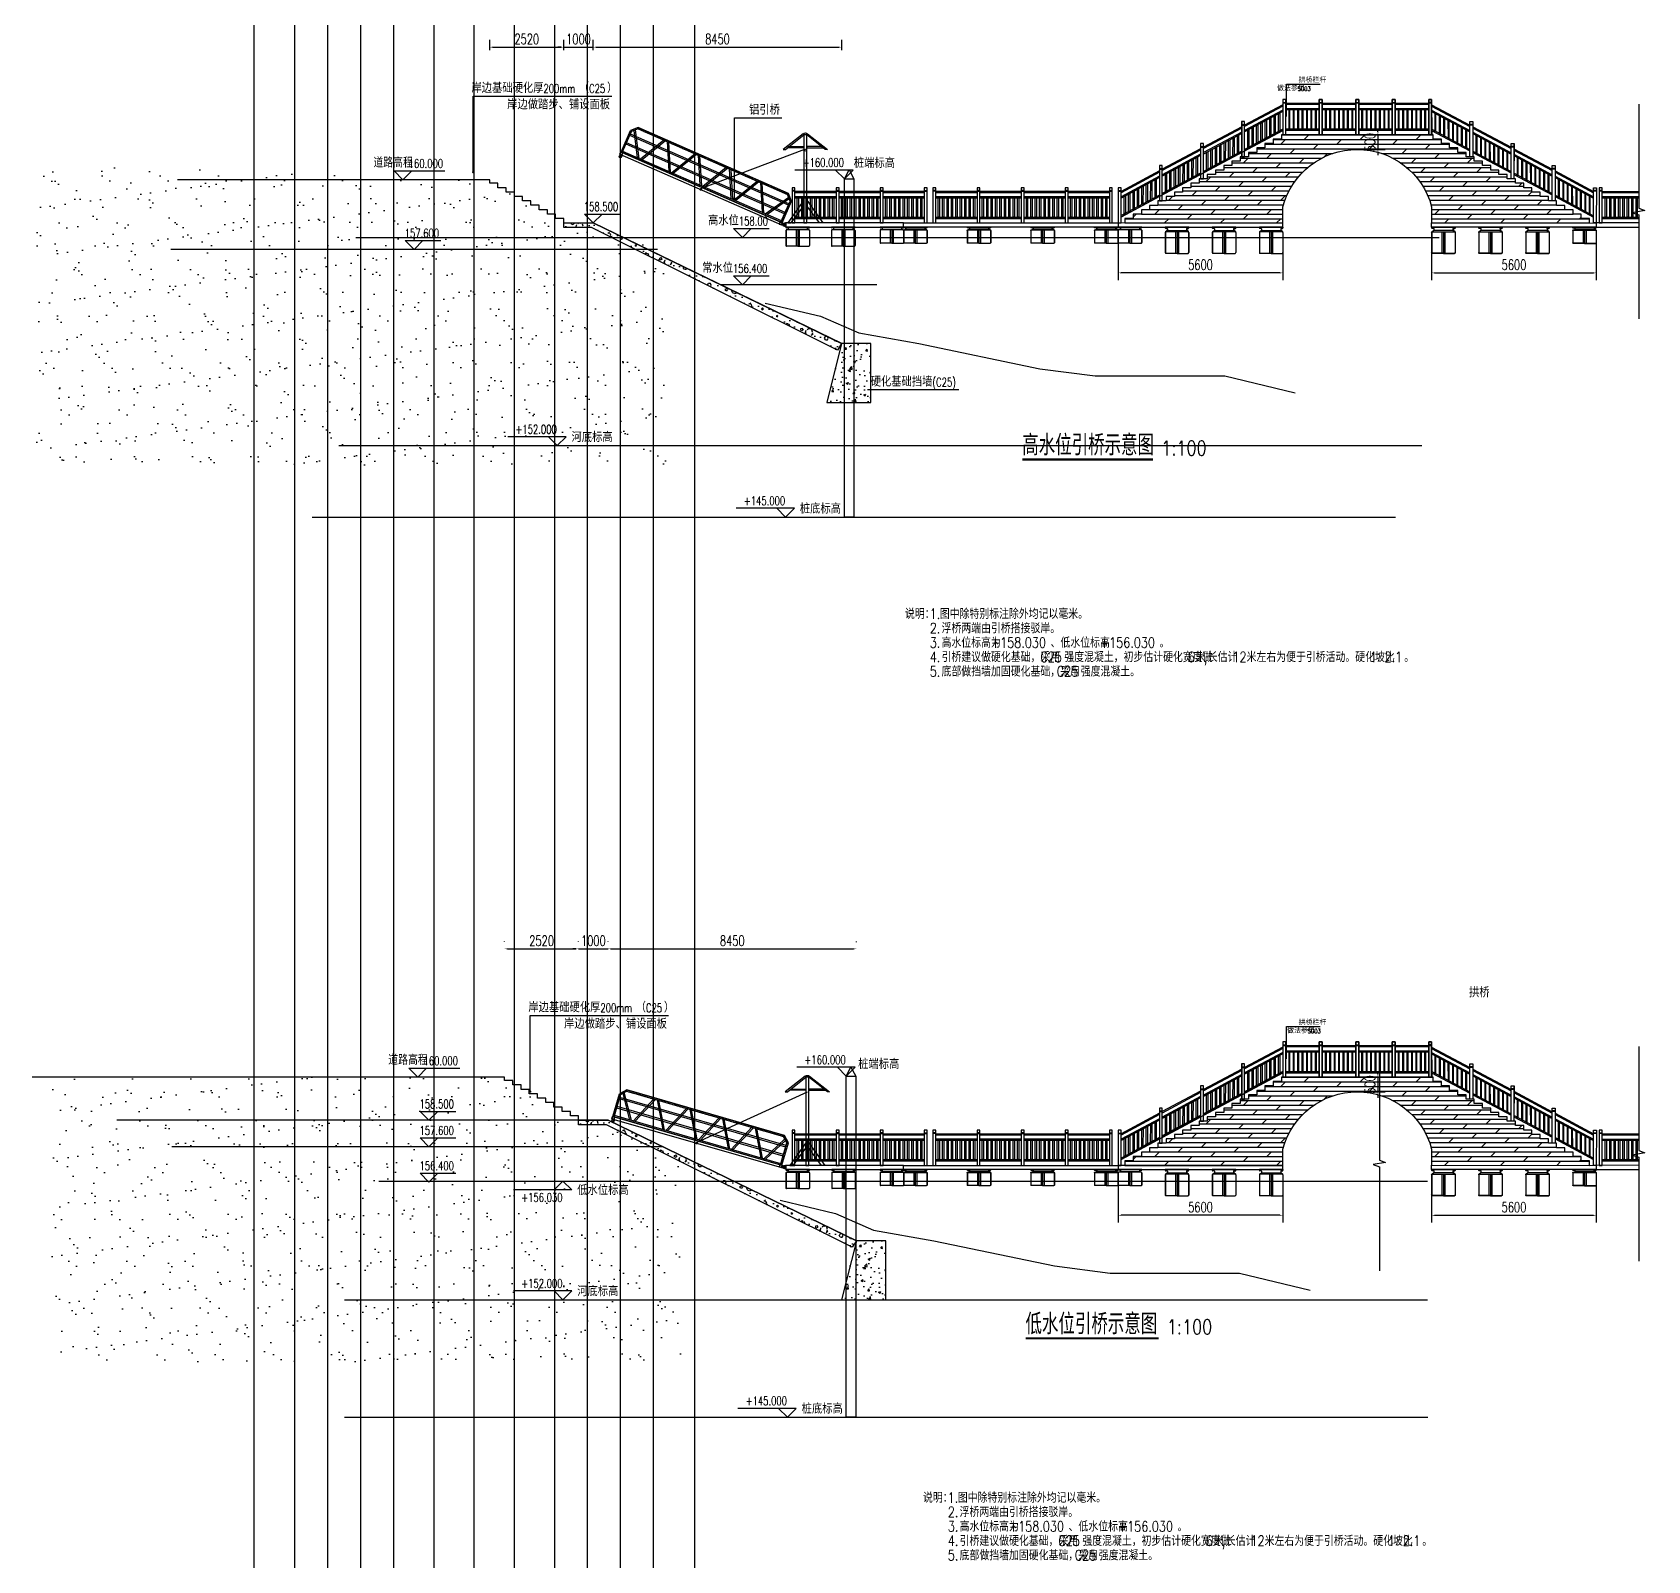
# Model space of a CAD drawing. Header units: millimetres. Extents: x -1471591 to 944464, y -468930 to 547002.
# Drawn here: x -734970 to -680031, y 109204 to 161165 of the extents above; entities that cross this region are included whole.
import ezdxf

# ---------------------------------------------------------------- set-up
doc = ezdxf.new("R2010")
doc.units = ezdxf.units.MM
doc.header["$LTSCALE"] = 10
doc.header["$PDMODE"] = 35
doc.linetypes.add('BLTA11-LD-L-4001_Plot Plan for Seawater Intake System_20140729$0$key plan$0${ Wide Dash }', pattern=[12, 4, -2, 4, -2])
doc.linetypes.add('CENTER2', pattern=[28.575, 19.05, -3.175, 3.175, -3.175])
for name, color, linetype in [('000沁河10年一遇管理范围', 2, 'Continuous'), ('DIM_ELEV', 3, 'Continuous'), ('DIM_LEAD', 3, 'Continuous'), ('DIM_SYMB', 3, 'Continuous'), ('L-WATER水景', 5, 'Continuous'), ('PUB_DIM', 3, 'Continuous'), ('PUB_TEXT', 7, 'Continuous'), ('W-bridge approach引桥', 4, 'Continuous'), ('W-FLOAT_BOWL浮筒', 253, 'Continuous'), ('W-PLASTIC_RAILINGS塑木栏杆', 210, 'Continuous'), ('W-STEEL_FRAME钢架', 3, 'Continuous'), ('W-WOOD_FLOOR木地板', 30, 'Continuous'), ('W-WOOD_STUD木龙骨', 25, 'Continuous'), ('道路_平面标注', 254, 'Continuous')]:
    doc.layers.add(name, color=color, linetype=linetype)
doc.layers.add('粗线', color=7, linetype='Continuous', lineweight=35)
doc.styles.add('_TCH_DIM', font='SIMPLEX.shx', dxfattribs={"bigfont": 'hztxt.shx'})
doc.styles.get("Standard").update_dxf_attribs({"font": 'simplex.shx', "width": 0.8, "bigfont": 'hztxt.shx'})
doc.styles.add('STANDARD_T3', font='simplex.shx', dxfattribs={"width": 0.7, "bigfont": 'hztxt.shx'})
doc.dimstyles.new('W&&100', dxfattribs={"dimtxt": 350, "dimasz": 100, "dimexe": 250, "dimexo": 300, "dimgap": 100, "dimtad": 1, "dimdec": 0, "dimzin": 0, "dimdsep": 46, "dimtxsty": 'STANDARD_T3', "dimcen": 0.09, "dimclrd": 1, "dimclre": 1, "dimclrt": 7, "dimazin": 2, "dimtfac": 1, "dimtdec": 0, "dimtix": 1, "dimtmove": 2, "dimatfit": 3, "dimfxl": 0, "dimtolj": 1, "dimtzin": 0, "dimarcsym": 0})

msp = doc.modelspace()

# ---------------------------------------------------------------- texts
at = {"width": 0.8}
for p in [(-723370.2, 156566.3), (-722866.5, 126060.2, 160000)]:
    msp.add_text('道路高程', height=350, dxfattribs=at).set_placement(p)
at = {"layer": '000沁河10年一遇管理范围'}
for s, p in [('桩端标高', (-707030.9, 156552.7)), ('河底标高', (-716633.5, 147231.6, 160000)), ('桩底标高', (-708866.8, 144801.2)), ('桩端标高', (-706884.1, 125915.8, -160000)), ('低水位标高', (-716439, 121632, -160000)), ('河底标高', (-716439, 118194.3, -160000)), ('桩底标高', (-708805, 114199.6, 160000))]:
    msp.add_text(s, height=350, dxfattribs=at).set_placement(p)
at = {"layer": 'PUB_TEXT', "color": 7, "style": '_TCH_DIM'}
for s, height, p in [('岸边基础硬化厚', 350, (-720035.3, 159104.2)), ('（', 350, (-716385.3, 159104.2)), ('）', 350, (-715425.3, 159104.2)), ('做法参见', 175, (-692638.2, 159173.1, 160000)), ('拱桥栏杆', 175, (-691905.3, 159453.1, 160000)), ('岸边做踏步、铺设面板', 350, (-718820.6, 158544.2)), ('铝引桥', 350, (-710594.5, 158359.8, 320000)), ('高水位', 350, (-711990.8, 154598.1)), ('常水位', 350, (-712190.8, 152986.3)), ('硬化基础挡墙', 350, (-706457.8, 149119.8)), ('拱桥', 350, (-686108.4, 128354.4)), ('岸边基础硬化厚', 350, (-718099.7, 127848.1)), ('（', 350, (-714449.7, 127848.1)), ('）', 350, (-713489.7, 127848.1)), ('岸边做踏步、铺设面板', 350, (-716885, 127288.1)), ('拱桥栏杆', 175, (-691905.3, 127414.2, 160000)), ('做法参见', 175, (-692296.7, 127134.2, 160000))]:
    msp.add_text(s, height=height, dxfattribs=at).set_placement(p)
at = {"layer": 'PUB_TEXT', "color": 7, "style": '_TCH_DIM', "width": 0.705882}
for s, height, p in [('200mm', 297.5, (-717585.3, 159104.2)), ('C25', 297.5, (-716035.3, 159104.2)), ('SG03', 148.75, (-691938.2, 159173.1, 160000)), ('160.000', 297.5, (-722168.4, 156555.9)), ('+160.000', 297.5, (-708769.5, 156588.1)), ('158.500', 297.5, (-716213.8, 155088.1)), ('157.600', 297.5, (-722305, 154187.4)), ('158.00', 297.5, (-710940.8, 154598.1)), ('156.400', 297.5, (-711140.8, 152986.3)), ('(C25)', 297.5, (-704357.8, 149119.8)), ('+152.000', 297.5, (-718536.3, 147518.5, 160000)), ('+145.000', 297.5, (-710769.5, 145088.1)), ('200mm', 297.5, (-715649.7, 127848.1)), ('C25', 297.5, (-714099.7, 127848.1)), ('SG03', 148.75, (-691596.7, 127134.2, 160000)), ('+160.000', 297.5, (-708707.7, 126086.2, -320000)), ('160.000', 297.5, (-721664.8, 126049.8)), ('158.500', 297.5, (-721801.5, 124581.9)), ('157.600', 297.5, (-721801.4, 123681.3)), ('156.400', 297.5, (-721801.4, 122480.2)), ('+156.030', 297.5, (-718341.7, 121403.8)), ('+152.000', 297.5, (-718341.7, 118481.3)), ('+145.000', 297.5, (-710707.7, 114486.5))]:
    msp.add_text(s, height=height, dxfattribs=at).set_placement(p)
at = {"layer": 'PUB_TEXT', "color": 7, "width": 0.8}
for s, height, p in [('高水位引桥示意图', 700, (-701302.8, 146780.9)), ('1:100', 500, (-696574.8, 146780.9)), ('低水位引桥示意图', 700, (-701191.6, 116900.4)), ('1:100', 500, (-696384.2, 116900.4))]:
    msp.add_text(s, height=height, dxfattribs=at).set_placement(p)
at = {"layer": 'PUB_TEXT', "width": 0.8}
for s, p in [('说明：', (-705292.9, 141222.7)), ('1.', (-704452.9, 141222.7)), ('图中除特别标注除外均记以毫米。', (-704106.3, 141222.7)), ('2.', (-704446.3, 140732.7)), ('浮桥两端由引桥搭接驳岸。', (-704046.3, 140732.7)), ('3.', (-704446.3, 140242.7)), ('4.', (-704446.3, 139752.7)), ('高水位标高为', (-704046.3, 140242.7)), ('引桥建议做硬化基础，采用', (-704046.3, 139752.7)), ('+158.030', (-702366.3, 140242.7)), ('C25', (-700686.3, 139752.7)), ('、低水位标高', (-700339.7, 140242.7)), ('强度混凝土，初步估计硬化宽度做', (-699873, 139752.7)), ('+156.030', (-698659.7, 140242.7)), ('。', (-696633, 140242.7)), ('6', (-695673, 139752.7)), ('米', (-695406.3, 139752.7)), ('长估计', (-694993, 139752.7)), ('12', (-694153, 139752.7)), ('米左右为便于引桥活动。硬化坡比', (-693673, 139752.7)), ('1', (-689473, 139752.7)), ('2.1', (-688979.7, 139752.7)), ('5.', (-704446.3, 139262.7)), ('底部做挡墙加固硬化基础，采用', (-704046.3, 139262.7)), ('C25', (-700126.3, 139262.7)), ('强度混凝土。', (-699313, 139262.7)), (',', (-695126.3, 139752.7)), ('：', (-689259.7, 139752.7)), ('。', (-688313, 139752.7)), ('说明：', (-704679.7, 111174.8)), ('图中除特别标注除外均记以毫米。', (-703493, 111174.8)), ('2.', (-703833.1, 110684.8)), ('1.', (-703839.7, 111174.8)), ('浮桥两端由引桥搭接驳岸。', (-703433.1, 110684.8)), ('3.', (-703833.1, 110194.8)), ('高水位标高为', (-703433.1, 110194.8)), ('+158.030', (-701753.1, 110194.8)), ('、低水位标高', (-699726.4, 110194.8)), ('+156.030', (-698046.4, 110194.8)), ('4.', (-703833.1, 109704.8)), ('引桥建议做硬化基础，采用', (-703433.1, 109704.8)), ('C25', (-700073.1, 109704.8)), ('强度混凝土，初步估计硬化宽度做', (-699259.7, 109704.8)), ('。', (-696019.7, 110194.8)), ('6', (-695059.7, 109704.8)), ('米', (-694793.1, 109704.8)), ('长估计', (-694379.7, 109704.8)), ('12', (-693539.7, 109704.8)), ('米左右为便于引桥活动。硬化坡比', (-693059.7, 109704.8)), ('1', (-688859.7, 109704.8)), ('：', (-688646.4, 109704.8)), ('2.1', (-688366.4, 109704.8)), ('5.', (-703833.1, 109214.8)), ('底部做挡墙加固硬化基础，采用', (-703433.1, 109214.8)), ('C25', (-699513.1, 109214.8)), ('强度混凝土。', (-698699.7, 109214.8)), (',', (-694513.1, 109704.8)), ('。', (-687699.7, 109704.8))]:
    msp.add_text(s, height=350, dxfattribs=at).set_placement(p)

# ---------------------------------------------------------------- blocks, each defined once
blk = doc.blocks.new('$matou$00000066')
for p, q in [((400, 275), (-400, 275)), ((-400, 275), (-400, 260)), ((-400, 164), (-400, -256)), ((-396, 165), (-396, -256)), ((391, 176), (-391, 176)), ((-387, 183), (-335, 201)), ((-386, 271), (386, 271)), ((-338, 249), (-386, 249)), ((-386, 179), (-334, 197)), ((-338, 245), (-385, 245)), ((-330, 237), (-330, 208)), ((-326, 237), (-326, 208)), ((-326, 205), (326, 205)), ((-50, 176), (-50, -271)), ((0, 176), (0, -271)), ((0, 176), (0, -271)), ((50, 176), (50, -271)), ((326, 237), (326, 208)), ((330, 237), (330, 208)), ((386, 179), (334, 197)), ((387, 183), (335, 201)), ((338, 249), (386, 249)), ((338, 245), (385, 245)), ((396, 165), (396, -256)), ((400, 275), (400, 260)), ((400, 164), (400, -256)), ((0, -271), (-381, -271)), ((0, -275), (-381, -275)), ((0, -271), (381, -271)), ((0, -275), (381, -275))]:
    blk.add_line(p, q)
for centre, radius, start, end in [((-385, 260), 15, 180, 270), ((-380, 164), 20, 109.1798, 180), ((-386, 260), 11, 90, 270), ((-381, 165), 15, 109.1798, 180), ((-338, 237), 12, 0, 90), ((-338, 237), 8, 0, 90), ((-338, 208), 8, 289.1798, 0), ((-338, 208), 12, 289.1798, 0), ((338, 237), 12, 90, 180), ((338, 208), 12, 180, 250.8202), ((338, 237), 8, 90, 180), ((338, 208), 8, 180, 250.8202), ((385, 260), 15, 270, 0), ((386, 260), 11, 270, 90), ((381, 165), 15, 0, 70.8202), ((380, 164), 20, 0, 70.8202), ((-381, -256), 19, 180, 270), ((-381, -256), 15, 180, 270), ((381, -256), 19, 270, 0), ((381, -256), 15, 270, 0)]:
    blk.add_arc(centre, radius, start, end)
blk = doc.blocks.new('*U1171')
at = {"layer": 'W-PLASTIC_RAILINGS塑木栏杆'}
blk.add_lwpolyline([(-20, 330), (20, 330), (20, -330), (-20, -330)], close=True, dxfattribs=at)
blk = doc.blocks.new('*U1170')
at = {"layer": 'W-PLASTIC_RAILINGS塑木栏杆', "color": 0, "linetype": 'ByBlock', "lineweight": -2}
for p in [(0, 0), (150, 0), (300, 0), (450, 0), (600, 0), (750, 0)]:
    blk.add_blockref('*U1171', p, dxfattribs=at)
at = {"layer": 'W-PLASTIC_RAILINGS塑木栏杆', "color": 0, "linetype": 'ByBlock', "lineweight": -2, "transparency": 16777216}
blk.add_blockref('*U1171', (900, 0), dxfattribs=at)
blk = doc.blocks.new('*U1165')
at = {"layer": 'W-PLASTIC_RAILINGS塑木栏杆'}
for p, q in [((-570, 600), (-670, 600)), ((-670, 600), (-670, -600)), ((-570, 600), (-670, 600)), ((-670, 600), (-670, -600)), ((-570, -600), (-570, 600)), ((-570, -600), (-570, 600)), ((-670, 500), (-570, 500)), ((-670, 480), (-570, 480)), ((-570, 476), (570, 476)), ((-570, 436), (570, 436)), ((-570, 296), (570, 296)), ((-570, 256), (570, 256)), ((570, 500), (670, 500)), ((570, 480), (670, 480)), ((-570, -404), (570, -404)), ((-570, -449), (570, -449)), ((-670, -600), (-570, -600)), ((-670, -600), (-570, -600))]:
    blk.add_line(p, q, dxfattribs=at)
for points in [[(-670, -600), (-570, -600), (-570, 600), (-670, 600)], [(570, -600), (670, -600), (670, 600), (570, 600)], [(670, -600), (570, -600), (570, 600), (670, 600)]]:
    blk.add_lwpolyline(points, close=True, dxfattribs=at)
at = {"layer": 'W-PLASTIC_RAILINGS塑木栏杆', "xscale": -1}
blk.add_blockref('*U1170', (450, -74), dxfattribs=at)
blk = doc.blocks.new('*U1154')
at = {"color": 0, "linetype": 'ByBlock', "lineweight": -2, "transparency": 16777216}
for p in [(0, 0), (1240, 0), (2480, 0), (3720, 0)]:
    blk.add_blockref('*U1165', p, dxfattribs=at)
blk = doc.blocks.new('*U1172')
at = {"layer": 'W-PLASTIC_RAILINGS塑木栏杆'}
blk.add_lwpolyline([(114, 0), (159, 0), (-124, -526), (-169, -526)], close=True, dxfattribs=at)
blk = doc.blocks.new('*U1173')
at = {"layer": 'W-PLASTIC_RAILINGS塑木栏杆', "color": 0, "linetype": 'ByBlock', "lineweight": -2, "transparency": 16777216, "rotation": 28.17859010995901}
for p in [(-506721, -259322), (-507770, -259884), (-507620, -259804), (-507470, -259724), (-507321, -259643), (-507171, -259563), (-507021, -259483), (-506871, -259403)]:
    blk.add_blockref('*U1172', p, dxfattribs=at)
blk = doc.blocks.new('*U1166')
at = {"layer": 'W-PLASTIC_RAILINGS塑木栏杆'}
for p, q in [((1795, 562), (320, 580)), ((1817, 602), (342, 620)), ((346, 834), (433, 785)), ((346, 834), (433, 785)), ((346, 834), (433, 785)), ((355, 851), (443, 803)), ((355, 851), (443, 803)), ((355, 851), (443, 803)), ((1884, 724), (409, 742)), ((1906, 764), (431, 782)), ((1934, 814), (2021, 766)), ((1934, 814), (2021, 766)), ((1934, 814), (2021, 766)), ((1943, 832), (2031, 784)), ((1943, 832), (2031, 784)), ((1943, 832), (2031, 784)), ((1485, 0), (10, 18)), ((1506, 40), (32, 58))]:
    blk.add_line(p, q, dxfattribs=at)
for points in [[(-176, -112), (-88, -160), (491, 890), (403, 939)], [(-176, -112), (-88, -160), (491, 890), (403, 939)], [(-176, -112), (-88, -160), (491, 890), (403, 939)], [(1412, -131), (1500, -180), (2079, 871), (1992, 919)], [(1412, -131), (1500, -180), (2079, 871), (1992, 919)], [(1412, -131), (1500, -180), (2079, 871), (1992, 919)]]:
    blk.add_lwpolyline(points, close=True, dxfattribs=at)
at = {"layer": 'W-PLASTIC_RAILINGS塑木栏杆', "rotation": 331.1254808065768}
blk.add_blockref('*U1173', (570466, -17043), dxfattribs=at)
blk = doc.blocks.new('*U1167')
at = {"color": 0, "linetype": 'ByBlock', "lineweight": -2, "transparency": 16777216, "rotation": 28.87451919342321}
blk.add_blockref('*U1166', (-469610, -271735), dxfattribs=at)
blk = doc.blocks.new('*U1155')
at = {"rotation": 331.8214098900404}
blk.add_blockref('*U1167', (542261, 17751), dxfattribs=at)
blk = doc.blocks.new('*U1156')
at = {"color": 0, "linetype": 'ByBlock', "lineweight": -2, "transparency": 16777216, "rotation": 28.17859010995937}
for p in [(-693740, 157136, 160000), (-695139, 156386, 160000), (-696539, 155636, 160000), (-697939, 154886, 160000)]:
    blk.add_blockref('*U1155', p, dxfattribs=at)
blk = doc.blocks.new('*U1174')
at = {"layer": 'W-PLASTIC_RAILINGS塑木栏杆'}
blk.add_lwpolyline([(114, 0), (159, 0), (-124, -526), (-169, -526)], close=True, dxfattribs=at)
blk = doc.blocks.new('*U1175')
at = {"layer": 'W-PLASTIC_RAILINGS塑木栏杆', "color": 0, "linetype": 'ByBlock', "lineweight": -2, "transparency": 16777216, "rotation": 28.17859010995901}
for p in [(-506721, -259322), (-507770, -259884), (-507620, -259804), (-507470, -259724), (-507321, -259643), (-507171, -259563), (-507021, -259483), (-506871, -259403)]:
    blk.add_blockref('*U1174', p, dxfattribs=at)
blk = doc.blocks.new('*U1168')
at = {"layer": 'W-PLASTIC_RAILINGS塑木栏杆'}
for p, q in [((1795, 562), (320, 580)), ((1817, 602), (342, 620)), ((346, 834), (433, 785)), ((346, 834), (433, 785)), ((346, 834), (433, 785)), ((355, 851), (443, 803)), ((355, 851), (443, 803)), ((355, 851), (443, 803)), ((1884, 724), (409, 742)), ((1906, 764), (431, 782)), ((1934, 814), (2021, 766)), ((1934, 814), (2021, 766)), ((1934, 814), (2021, 766)), ((1943, 832), (2031, 784)), ((1943, 832), (2031, 784)), ((1943, 832), (2031, 784)), ((1485, 0), (10, 18)), ((1506, 40), (32, 58))]:
    blk.add_line(p, q, dxfattribs=at)
for points in [[(-176, -112), (-88, -160), (491, 890), (403, 939)], [(-176, -112), (-88, -160), (491, 890), (403, 939)], [(-176, -112), (-88, -160), (491, 890), (403, 939)], [(1412, -131), (1500, -180), (2079, 871), (1992, 919)], [(1412, -131), (1500, -180), (2079, 871), (1992, 919)], [(1412, -131), (1500, -180), (2079, 871), (1992, 919)]]:
    blk.add_lwpolyline(points, close=True, dxfattribs=at)
at = {"layer": 'W-PLASTIC_RAILINGS塑木栏杆', "rotation": 331.1254808065768}
blk.add_blockref('*U1175', (570466, -17043), dxfattribs=at)
blk = doc.blocks.new('*U1169')
at = {"color": 0, "linetype": 'ByBlock', "lineweight": -2, "transparency": 16777216, "rotation": 28.87451919342321}
blk.add_blockref('*U1168', (-469610, -271735), dxfattribs=at)
blk = doc.blocks.new('*U1157')
at = {"rotation": 331.8214098900404}
blk.add_blockref('*U1169', (542261, 17751), dxfattribs=at)
blk = doc.blocks.new('*U1158')
at = {"color": 0, "linetype": 'ByBlock', "lineweight": -2, "transparency": 16777216, "rotation": 28.17859010995963}
for p in [(-465410, -269465), (-466810, -270215), (-468210, -270965), (-469610, -271715)]:
    blk.add_blockref('*U1157', p, dxfattribs=at)
blk = doc.blocks.new('*U1160')
at = {"layer": 'W-FLOAT_BOWL浮筒', "yscale": -1.636363636362559, "rotation": 180}
blk.add_blockref('$matou$00000066', (0, 0), dxfattribs=at)
blk = doc.blocks.new('*U1159')
at = {"color": 0, "linetype": 'ByBlock', "lineweight": -2}
for p in [(0, 0), (1600, 0), (3200, 0)]:
    blk.add_blockref('*U1160', p, dxfattribs=at)
blk = doc.blocks.new('*U1162')
at = {"layer": 'W-FLOAT_BOWL浮筒', "yscale": -1.636363636362559, "rotation": 180}
blk.add_blockref('$matou$00000066', (0, 0), dxfattribs=at)
blk = doc.blocks.new('*U1161')
at = {"color": 0, "linetype": 'ByBlock', "lineweight": -2}
for p in [(0, 0), (1600, 0), (3200, 0)]:
    blk.add_blockref('*U1162', p, dxfattribs=at)
blk = doc.blocks.new('*D2049')
at = {"color": 1, "lineweight": -2, "transparency": 16777216}
for p, q in [((-687379, 154316), (-687379, 152736)), ((-681779, 154311), (-681779, 152736)), ((-687279, 152986), (-681879, 152986))]:
    blk.add_line(p, q, dxfattribs=at)
at = {"color": 1, "transparency": 16777216}
for points in [[(-687279, 153003), (-687279, 152969), (-687379, 152986)], [(-681879, 153003), (-681879, 152969), (-681779, 152986)]]:
    blk.add_solid(points, dxfattribs=at)
at = {"layer": 'Defpoints', "color": 0, "transparency": 16777216}
for p in [(-687379, 154616), (-681779, 154611), (-681779, 152986)]:
    blk.add_point(p, dxfattribs=at)
at = {"color": 7, "transparency": 16777216, "insert": (-684579, 153261), "char_height": 350, "attachment_point": 5, "style": 'STANDARD_T3'}
blk.add_mtext('\\A1;5600', dxfattribs=at)
blk = doc.blocks.new('*D2050')
at = {"color": 1, "lineweight": -2, "transparency": 16777216}
for p, q in [((-689609, 157682), (-688955, 157682)), ((-689205, 157782), (-689205, 157882)), ((-689205, 157682), (-689205, 157183)), ((-689609, 157183), (-688955, 157183)), ((-689205, 157083), (-689205, 156983))]:
    blk.add_line(p, q, dxfattribs=at)
at = {"color": 1, "transparency": 16777216}
for points in [[(-689222, 157782), (-689189, 157782), (-689205, 157682)], [(-689222, 157083), (-689189, 157083), (-689205, 157183)]]:
    blk.add_solid(points, dxfattribs=at)
at = {"layer": 'Defpoints', "color": 0, "transparency": 16777216}
for p in [(-689909, 157682), (-689909, 157183), (-689205, 157183)]:
    blk.add_point(p, dxfattribs=at)
at = {"color": 7, "transparency": 16777216, "insert": (-689480, 157432), "char_height": 350, "attachment_point": 5, "rotation": 90, "style": 'STANDARD_T3'}
blk.add_mtext('\\A1;500', dxfattribs=at)
blk = doc.blocks.new('*U1164')
at = {"layer": 'W-PLASTIC_RAILINGS塑木栏杆'}
blk.add_lwpolyline([(-20, 330), (20, 330), (20, -330), (-20, -330)], close=True, dxfattribs=at)
blk = doc.blocks.new('*U1163')
at = {"layer": 'W-PLASTIC_RAILINGS塑木栏杆', "color": 0, "linetype": 'ByBlock', "lineweight": -2}
for p in [(0, 0), (150, 0), (300, 0), (450, 0), (600, 0), (750, 0), (900, 0)]:
    blk.add_blockref('*U1164', p, dxfattribs=at)
at = {"layer": 'W-PLASTIC_RAILINGS塑木栏杆', "color": 0, "linetype": 'ByBlock', "lineweight": -2, "transparency": 16777216}
blk.add_blockref('*U1164', (1050, 0), dxfattribs=at)
blk = doc.blocks.new('*D2051')
at = {"color": 1, "lineweight": -2, "transparency": 16777216}
for p, q in [((-698039, 154243), (-698039, 152736)), ((-692439, 154243), (-692439, 152736)), ((-692539, 152986), (-697939, 152986))]:
    blk.add_line(p, q, dxfattribs=at)
at = {"color": 1, "transparency": 16777216}
for points in [[(-697939, 153003), (-697939, 152969), (-698039, 152986)], [(-692539, 153003), (-692539, 152969), (-692439, 152986)]]:
    blk.add_solid(points, dxfattribs=at)
at = {"layer": 'Defpoints', "color": 0, "transparency": 16777216}
for p in [(-698039, 154543), (-692439, 154543), (-698039, 152986)]:
    blk.add_point(p, dxfattribs=at)
at = {"color": 7, "transparency": 16777216, "insert": (-695239, 153261), "char_height": 350, "attachment_point": 5, "style": 'STANDARD_T3'}
blk.add_mtext('\\A1;5600', dxfattribs=at)
blk = doc.blocks.new('*U1176')
at = {"layer": 'W-FLOAT_BOWL浮筒', "xscale": -1, "rotation": 359.9999999997301}
blk.add_blockref('$matou$00000066', (0, 0), dxfattribs=at)
blk = doc.blocks.new('*U1177')
at = {"color": 0, "linetype": 'ByBlock', "lineweight": -2, "transparency": 16777216}
for p in [(0, 0), (2165, 0), (4330, 0), (6495, 0)]:
    blk.add_blockref('*U1176', p, dxfattribs=at)
blk = doc.blocks.new('*U1180')
at = {"layer": 'W-PLASTIC_RAILINGS塑木栏杆'}
blk.add_lwpolyline([(-20, 330), (20, 330), (20, -330), (-20, -330)], close=True, dxfattribs=at)
blk = doc.blocks.new('*U1181')
at = {"layer": 'W-PLASTIC_RAILINGS塑木栏杆', "color": 0, "linetype": 'ByBlock', "lineweight": -2}
for p in [(0, 0), (150, 0), (300, 0), (450, 0), (600, 0), (750, 0), (900, 0), (1050, 0), (1200, 0)]:
    blk.add_blockref('*U1180', p, dxfattribs=at)
blk = doc.blocks.new('*U1178')
at = {"layer": 'W-PLASTIC_RAILINGS塑木栏杆'}
for p, q in [((-700, 500), (-800, 500)), ((-700, 480), (-800, 480)), ((-700, 476), (700, 476)), ((-700, 436), (700, 436)), ((-700, 296), (700, 296)), ((-700, 256), (700, 256)), ((700, 500), (800, 500)), ((700, 480), (800, 480)), ((-700, -404), (700, -404)), ((-700, -449), (700, -449))]:
    blk.add_line(p, q, dxfattribs=at)
for points in [[(-800, -600), (-700, -600), (-700, 600), (-800, 600)], [(700, -600), (800, -600), (800, 600), (700, 600)]]:
    blk.add_lwpolyline(points, close=True, dxfattribs=at)
blk.add_blockref('*U1181', (-600, -74), dxfattribs=at)
blk = doc.blocks.new('*U1179')
at = {"color": 0, "linetype": 'ByBlock', "lineweight": -2, "transparency": 16777216}
for p in [(0, 0), (1500, 0), (3000, 0)]:
    blk.add_blockref('*U1178', p, dxfattribs=at)
blk = doc.blocks.new('*U1184')
at = {"layer": 'W-PLASTIC_RAILINGS塑木栏杆'}
blk.add_lwpolyline([(-20, 330), (20, 330), (20, -330), (-20, -330)], close=True, dxfattribs=at)
blk = doc.blocks.new('*U1185')
at = {"layer": 'W-PLASTIC_RAILINGS塑木栏杆', "color": 0, "linetype": 'ByBlock', "lineweight": -2}
for p in [(0, 0), (150, 0), (300, 0), (450, 0), (600, 0), (750, 0), (900, 0), (1050, 0), (1200, 0)]:
    blk.add_blockref('*U1184', p, dxfattribs=at)
blk = doc.blocks.new('*U1182')
at = {"layer": 'W-PLASTIC_RAILINGS塑木栏杆'}
for p, q in [((-700, 500), (-800, 500)), ((-700, 480), (-800, 480)), ((-700, 476), (700, 476)), ((-700, 436), (700, 436)), ((-700, 296), (700, 296)), ((-700, 256), (700, 256)), ((700, 500), (800, 500)), ((700, 480), (800, 480)), ((-700, -404), (700, -404)), ((-700, -449), (700, -449))]:
    blk.add_line(p, q, dxfattribs=at)
for points in [[(-800, -600), (-700, -600), (-700, 600), (-800, 600)], [(700, -600), (800, -600), (800, 600), (700, 600)]]:
    blk.add_lwpolyline(points, close=True, dxfattribs=at)
blk.add_blockref('*U1185', (-600, -74), dxfattribs=at)
blk = doc.blocks.new('*U1183')
at = {"color": 0, "linetype": 'ByBlock', "lineweight": -2, "transparency": 16777216}
for p in [(0, 0), (1500, 0), (3000, 0), (4500, 0)]:
    blk.add_blockref('*U1182', p, dxfattribs=at)
blk = doc.blocks.new('*U1212')
at = {"layer": 'W-PLASTIC_RAILINGS塑木栏杆'}
blk.add_lwpolyline([(-20, 330), (20, 330), (20, -330), (-20, -330)], close=True, dxfattribs=at)
blk = doc.blocks.new('*U1211')
at = {"layer": 'W-PLASTIC_RAILINGS塑木栏杆', "color": 0, "linetype": 'ByBlock', "lineweight": -2}
for p in [(0, 0), (150, 0), (300, 0), (450, 0), (600, 0), (750, 0)]:
    blk.add_blockref('*U1212', p, dxfattribs=at)
at = {"layer": 'W-PLASTIC_RAILINGS塑木栏杆', "color": 0, "linetype": 'ByBlock', "lineweight": -2, "transparency": 16777216}
blk.add_blockref('*U1212', (900, 0), dxfattribs=at)
blk = doc.blocks.new('*U1200')
at = {"layer": 'W-PLASTIC_RAILINGS塑木栏杆'}
for p, q in [((-570, 600), (-670, 600)), ((-670, 600), (-670, -600)), ((-570, 600), (-670, 600)), ((-670, 600), (-670, -600)), ((-570, -600), (-570, 600)), ((-570, -600), (-570, 600)), ((-670, 500), (-570, 500)), ((-670, 480), (-570, 480)), ((-570, 476), (570, 476)), ((-570, 436), (570, 436)), ((-570, 296), (570, 296)), ((-570, 256), (570, 256)), ((570, 500), (670, 500)), ((570, 480), (670, 480)), ((-570, -404), (570, -404)), ((-570, -449), (570, -449)), ((-670, -600), (-570, -600)), ((-670, -600), (-570, -600))]:
    blk.add_line(p, q, dxfattribs=at)
for points in [[(-670, -600), (-570, -600), (-570, 600), (-670, 600)], [(570, -600), (670, -600), (670, 600), (570, 600)], [(670, -600), (570, -600), (570, 600), (670, 600)]]:
    blk.add_lwpolyline(points, close=True, dxfattribs=at)
at = {"layer": 'W-PLASTIC_RAILINGS塑木栏杆', "xscale": -1}
blk.add_blockref('*U1211', (450, -74), dxfattribs=at)
blk = doc.blocks.new('*U1189')
at = {"color": 0, "linetype": 'ByBlock', "lineweight": -2, "transparency": 16777216}
for p in [(0, 0), (1240, 0), (2480, 0), (3720, 0)]:
    blk.add_blockref('*U1200', p, dxfattribs=at)
blk = doc.blocks.new('*U1217')
at = {"layer": 'W-PLASTIC_RAILINGS塑木栏杆'}
blk.add_lwpolyline([(114, 0), (159, 0), (-124, -526), (-169, -526)], close=True, dxfattribs=at)
blk = doc.blocks.new('*U1218')
at = {"layer": 'W-PLASTIC_RAILINGS塑木栏杆', "color": 0, "linetype": 'ByBlock', "lineweight": -2, "transparency": 16777216, "rotation": 28.17859010995901}
for p in [(-506721, -259322), (-507770, -259884), (-507620, -259804), (-507470, -259724), (-507321, -259643), (-507171, -259563), (-507021, -259483), (-506871, -259403)]:
    blk.add_blockref('*U1217', p, dxfattribs=at)
blk = doc.blocks.new('*U1207')
at = {"layer": 'W-PLASTIC_RAILINGS塑木栏杆'}
for p, q in [((1795, 562), (320, 580)), ((1817, 602), (342, 620)), ((346, 834), (433, 785)), ((346, 834), (433, 785)), ((346, 834), (433, 785)), ((355, 851), (443, 803)), ((355, 851), (443, 803)), ((355, 851), (443, 803)), ((1884, 724), (409, 742)), ((1906, 764), (431, 782)), ((1934, 814), (2021, 766)), ((1934, 814), (2021, 766)), ((1934, 814), (2021, 766)), ((1943, 832), (2031, 784)), ((1943, 832), (2031, 784)), ((1943, 832), (2031, 784)), ((1485, 0), (10, 18)), ((1506, 40), (32, 58))]:
    blk.add_line(p, q, dxfattribs=at)
for points in [[(-176, -112), (-88, -160), (491, 890), (403, 939)], [(-176, -112), (-88, -160), (491, 890), (403, 939)], [(-176, -112), (-88, -160), (491, 890), (403, 939)], [(1412, -131), (1500, -180), (2079, 871), (1992, 919)], [(1412, -131), (1500, -180), (2079, 871), (1992, 919)], [(1412, -131), (1500, -180), (2079, 871), (1992, 919)]]:
    blk.add_lwpolyline(points, close=True, dxfattribs=at)
at = {"layer": 'W-PLASTIC_RAILINGS塑木栏杆', "rotation": 331.1254808065768}
blk.add_blockref('*U1218', (570466, -17043), dxfattribs=at)
blk = doc.blocks.new('*U1208')
at = {"color": 0, "linetype": 'ByBlock', "lineweight": -2, "transparency": 16777216, "rotation": 28.87451919342321}
blk.add_blockref('*U1207', (-469610, -271735), dxfattribs=at)
blk = doc.blocks.new('*U1190')
at = {"rotation": 331.8214098900404}
blk.add_blockref('*U1208', (542261, 17751), dxfattribs=at)
blk = doc.blocks.new('*U1191')
at = {"color": 0, "linetype": 'ByBlock', "lineweight": -2, "transparency": 16777216, "rotation": 28.17859010995937}
for p in [(-693740, 125097, 160000), (-695139, 124347, 160000), (-696539, 123597, 160000), (-697939, 122847, 160000)]:
    blk.add_blockref('*U1190', p, dxfattribs=at)
blk = doc.blocks.new('*U1219')
at = {"layer": 'W-PLASTIC_RAILINGS塑木栏杆'}
blk.add_lwpolyline([(114, 0), (159, 0), (-124, -526), (-169, -526)], close=True, dxfattribs=at)
blk = doc.blocks.new('*U1220')
at = {"layer": 'W-PLASTIC_RAILINGS塑木栏杆', "color": 0, "linetype": 'ByBlock', "lineweight": -2, "transparency": 16777216, "rotation": 28.17859010995901}
for p in [(-506721, -259322), (-507770, -259884), (-507620, -259804), (-507470, -259724), (-507321, -259643), (-507171, -259563), (-507021, -259483), (-506871, -259403)]:
    blk.add_blockref('*U1219', p, dxfattribs=at)
blk = doc.blocks.new('*U1209')
at = {"layer": 'W-PLASTIC_RAILINGS塑木栏杆'}
for p, q in [((1795, 562), (320, 580)), ((1817, 602), (342, 620)), ((346, 834), (433, 785)), ((346, 834), (433, 785)), ((346, 834), (433, 785)), ((355, 851), (443, 803)), ((355, 851), (443, 803)), ((355, 851), (443, 803)), ((1884, 724), (409, 742)), ((1906, 764), (431, 782)), ((1934, 814), (2021, 766)), ((1934, 814), (2021, 766)), ((1934, 814), (2021, 766)), ((1943, 832), (2031, 784)), ((1943, 832), (2031, 784)), ((1943, 832), (2031, 784)), ((1485, 0), (10, 18)), ((1506, 40), (32, 58))]:
    blk.add_line(p, q, dxfattribs=at)
for points in [[(-176, -112), (-88, -160), (491, 890), (403, 939)], [(-176, -112), (-88, -160), (491, 890), (403, 939)], [(-176, -112), (-88, -160), (491, 890), (403, 939)], [(1412, -131), (1500, -180), (2079, 871), (1992, 919)], [(1412, -131), (1500, -180), (2079, 871), (1992, 919)], [(1412, -131), (1500, -180), (2079, 871), (1992, 919)]]:
    blk.add_lwpolyline(points, close=True, dxfattribs=at)
at = {"layer": 'W-PLASTIC_RAILINGS塑木栏杆', "rotation": 331.1254808065768}
blk.add_blockref('*U1220', (570466, -17043), dxfattribs=at)
blk = doc.blocks.new('*U1210')
at = {"color": 0, "linetype": 'ByBlock', "lineweight": -2, "transparency": 16777216, "rotation": 28.87451919342321}
blk.add_blockref('*U1209', (-469610, -271735), dxfattribs=at)
blk = doc.blocks.new('*U1192')
at = {"rotation": 331.8214098900404}
blk.add_blockref('*U1210', (542261, 17751), dxfattribs=at)
blk = doc.blocks.new('*U1193')
at = {"color": 0, "linetype": 'ByBlock', "lineweight": -2, "transparency": 16777216, "rotation": 28.17859010995963}
for p in [(-465410, -269465), (-466810, -270215), (-468210, -270965), (-469610, -271715)]:
    blk.add_blockref('*U1192', p, dxfattribs=at)
blk = doc.blocks.new('*U1195')
at = {"layer": 'W-FLOAT_BOWL浮筒', "yscale": -1.636363636362559, "rotation": 180}
blk.add_blockref('$matou$00000066', (0, 0), dxfattribs=at)
blk = doc.blocks.new('*U1194')
at = {"color": 0, "linetype": 'ByBlock', "lineweight": -2}
for p in [(0, 0), (1600, 0), (3200, 0)]:
    blk.add_blockref('*U1195', p, dxfattribs=at)
blk = doc.blocks.new('*U1197')
at = {"layer": 'W-FLOAT_BOWL浮筒', "yscale": -1.636363636362559, "rotation": 180}
blk.add_blockref('$matou$00000066', (0, 0), dxfattribs=at)
blk = doc.blocks.new('*U1196')
at = {"color": 0, "linetype": 'ByBlock', "lineweight": -2}
for p in [(0, 0), (1600, 0), (3200, 0)]:
    blk.add_blockref('*U1197', p, dxfattribs=at)
blk = doc.blocks.new('*D1221')
at = {"color": 1, "lineweight": -2, "transparency": 16777216}
for p, q in [((-687379, 122277), (-687379, 120697)), ((-681779, 122272), (-681779, 120697)), ((-687279, 120947), (-681879, 120947))]:
    blk.add_line(p, q, dxfattribs=at)
at = {"color": 1, "transparency": 16777216}
for points in [[(-687279, 120964), (-687279, 120931), (-687379, 120947)], [(-681879, 120964), (-681879, 120931), (-681779, 120947)]]:
    blk.add_solid(points, dxfattribs=at)
at = {"layer": 'Defpoints', "color": 0, "transparency": 16777216}
for p in [(-687379, 122577), (-681779, 122572), (-681779, 120947)]:
    blk.add_point(p, dxfattribs=at)
at = {"color": 7, "transparency": 16777216, "insert": (-684579, 121222), "char_height": 350, "attachment_point": 5, "style": 'STANDARD_T3'}
blk.add_mtext('\\A1;5600', dxfattribs=at)
blk = doc.blocks.new('*D1222')
at = {"color": 1, "lineweight": -2, "transparency": 16777216}
for p, q in [((-689205, 125743), (-689205, 125843)), ((-689609, 125643), (-688955, 125643)), ((-689205, 125643), (-689205, 125144)), ((-689609, 125144), (-688955, 125144)), ((-689205, 125044), (-689205, 124944))]:
    blk.add_line(p, q, dxfattribs=at)
at = {"color": 1, "transparency": 16777216}
for points in [[(-689222, 125743), (-689189, 125743), (-689205, 125643)], [(-689222, 125044), (-689189, 125044), (-689205, 125144)]]:
    blk.add_solid(points, dxfattribs=at)
at = {"layer": 'Defpoints', "color": 0, "transparency": 16777216}
for p in [(-689909, 125643), (-689909, 125144), (-689205, 125144)]:
    blk.add_point(p, dxfattribs=at)
at = {"color": 7, "transparency": 16777216, "insert": (-689480, 125394), "char_height": 350, "attachment_point": 5, "rotation": 90, "style": 'STANDARD_T3'}
blk.add_mtext('\\A1;500', dxfattribs=at)
blk = doc.blocks.new('*U1199')
at = {"layer": 'W-PLASTIC_RAILINGS塑木栏杆'}
blk.add_lwpolyline([(-20, 330), (20, 330), (20, -330), (-20, -330)], close=True, dxfattribs=at)
blk = doc.blocks.new('*U1198')
at = {"layer": 'W-PLASTIC_RAILINGS塑木栏杆', "color": 0, "linetype": 'ByBlock', "lineweight": -2}
for p in [(0, 0), (150, 0), (300, 0), (450, 0), (600, 0), (750, 0), (900, 0)]:
    blk.add_blockref('*U1199', p, dxfattribs=at)
at = {"layer": 'W-PLASTIC_RAILINGS塑木栏杆', "color": 0, "linetype": 'ByBlock', "lineweight": -2, "transparency": 16777216}
blk.add_blockref('*U1199', (1050, 0), dxfattribs=at)
blk = doc.blocks.new('*D1223')
at = {"color": 1, "lineweight": -2, "transparency": 16777216}
for p, q in [((-698039, 122204), (-698039, 120697)), ((-692439, 122204), (-692439, 120697)), ((-692539, 120947), (-697939, 120947))]:
    blk.add_line(p, q, dxfattribs=at)
at = {"color": 1, "transparency": 16777216}
for points in [[(-697939, 120964), (-697939, 120931), (-698039, 120947)], [(-692539, 120964), (-692539, 120931), (-692439, 120947)]]:
    blk.add_solid(points, dxfattribs=at)
at = {"layer": 'Defpoints', "color": 0, "transparency": 16777216}
for p in [(-698039, 122504), (-692439, 122504), (-698039, 120947)]:
    blk.add_point(p, dxfattribs=at)
at = {"color": 7, "transparency": 16777216, "insert": (-695239, 121222), "char_height": 350, "attachment_point": 5, "style": 'STANDARD_T3'}
blk.add_mtext('\\A1;5600', dxfattribs=at)
blk = doc.blocks.new('*U1201')
at = {"layer": 'W-FLOAT_BOWL浮筒', "xscale": -1, "rotation": 359.9999999997301}
blk.add_blockref('$matou$00000066', (0, 0), dxfattribs=at)
blk = doc.blocks.new('*U1202')
at = {"color": 0, "linetype": 'ByBlock', "lineweight": -2, "transparency": 16777216}
for p in [(0, 0), (2165, 0), (4330, 0), (6495, 0)]:
    blk.add_blockref('*U1201', p, dxfattribs=at)
blk = doc.blocks.new('*U1213')
at = {"layer": 'W-PLASTIC_RAILINGS塑木栏杆'}
blk.add_lwpolyline([(-20, 330), (20, 330), (20, -330), (-20, -330)], close=True, dxfattribs=at)
blk = doc.blocks.new('*U1214')
at = {"layer": 'W-PLASTIC_RAILINGS塑木栏杆', "color": 0, "linetype": 'ByBlock', "lineweight": -2}
for p in [(0, 0), (150, 0), (300, 0), (450, 0), (600, 0), (750, 0), (900, 0), (1050, 0), (1200, 0)]:
    blk.add_blockref('*U1213', p, dxfattribs=at)
blk = doc.blocks.new('*U1203')
at = {"layer": 'W-PLASTIC_RAILINGS塑木栏杆'}
for p, q in [((-700, 500), (-800, 500)), ((-700, 480), (-800, 480)), ((-700, 476), (700, 476)), ((-700, 436), (700, 436)), ((-700, 296), (700, 296)), ((-700, 256), (700, 256)), ((700, 500), (800, 500)), ((700, 480), (800, 480)), ((-700, -404), (700, -404)), ((-700, -449), (700, -449))]:
    blk.add_line(p, q, dxfattribs=at)
for points in [[(-800, -600), (-700, -600), (-700, 600), (-800, 600)], [(700, -600), (800, -600), (800, 600), (700, 600)]]:
    blk.add_lwpolyline(points, close=True, dxfattribs=at)
blk.add_blockref('*U1214', (-600, -74), dxfattribs=at)
blk = doc.blocks.new('*U1204')
at = {"color": 0, "linetype": 'ByBlock', "lineweight": -2, "transparency": 16777216}
for p in [(0, 0), (1500, 0), (3000, 0)]:
    blk.add_blockref('*U1203', p, dxfattribs=at)
blk = doc.blocks.new('*U1215')
at = {"layer": 'W-PLASTIC_RAILINGS塑木栏杆'}
blk.add_lwpolyline([(-20, 330), (20, 330), (20, -330), (-20, -330)], close=True, dxfattribs=at)
blk = doc.blocks.new('*U1216')
at = {"layer": 'W-PLASTIC_RAILINGS塑木栏杆', "color": 0, "linetype": 'ByBlock', "lineweight": -2}
for p in [(0, 0), (150, 0), (300, 0), (450, 0), (600, 0), (750, 0), (900, 0), (1050, 0), (1200, 0)]:
    blk.add_blockref('*U1215', p, dxfattribs=at)
blk = doc.blocks.new('*U1205')
at = {"layer": 'W-PLASTIC_RAILINGS塑木栏杆'}
for p, q in [((-700, 500), (-800, 500)), ((-700, 480), (-800, 480)), ((-700, 476), (700, 476)), ((-700, 436), (700, 436)), ((-700, 296), (700, 296)), ((-700, 256), (700, 256)), ((700, 500), (800, 500)), ((700, 480), (800, 480)), ((-700, -404), (700, -404)), ((-700, -449), (700, -449))]:
    blk.add_line(p, q, dxfattribs=at)
for points in [[(-800, -600), (-700, -600), (-700, 600), (-800, 600)], [(700, -600), (800, -600), (800, 600), (700, 600)]]:
    blk.add_lwpolyline(points, close=True, dxfattribs=at)
blk.add_blockref('*U1216', (-600, -74), dxfattribs=at)
blk = doc.blocks.new('*U1206')
at = {"color": 0, "linetype": 'ByBlock', "lineweight": -2, "transparency": 16777216}
for p in [(0, 0), (1500, 0), (3000, 0), (4500, 0)]:
    blk.add_blockref('*U1205', p, dxfattribs=at)
blk = doc.blocks.new('滚轮支架 -left')
for p, q in [((-50, 10), (-22, 81)), ((50, 10), (22, 81))]:
    blk.add_line(p, q)
at = {"color": 3, "linetype": 'CENTER2'}
for p, q in [((-15, 70), (15, 70)), ((0, 85), (0, 55))]:
    blk.add_line(p, q, dxfattribs=at)
blk.add_lwpolyline([(-50, 10), (50, 10), (50, -5), (-50, -5)], close=True)
blk.add_circle((0, 70), 11)
blk.add_arc((0, 70), 25, 26.1956, 153.8044)
blk = doc.blocks.new('YQL')
at = {"color": 4}
for p, q in [((-5863, 1040), (-6063, 840)), ((-6063, 40), (-6063, 840)), ((-6063, 840), (-6018, 821)), ((-5844, 995), (-6018, 821)), ((-6018, 40), (-6018, 821)), ((-283, 1040), (-5863, 1040)), ((-5863, 1040), (-283, 1040)), ((-5844, 995), (-5863, 1040)), ((-5844, 995), (-301, 995)), ((-301, 995), (-283, 1040)), ((-128, 821), (-301, 995)), ((-83, 840), (-283, 1040)), ((-128, 821), (-83, 840)), ((-128, 40), (-128, 821)), ((-83, 40), (-83, 840))]:
    blk.add_line(p, q, dxfattribs=at)
at = {"color": 8, "linetype": 'BLTA11-LD-L-4001_Plot Plan for Seawater Intake System_20140729$0$key plan$0${ Wide Dash }'}
for p, q in [((-5846, 999), (-6022, 823)), ((-6022, 40), (-6022, 823)), ((-5846, 999), (-300, 999)), ((-124, 823), (-300, 999)), ((-124, 40), (-124, 823))]:
    blk.add_line(p, q, dxfattribs=at)
at = {"color": 0}
for p, q in [((-128, 724), (-6018, 724)), ((-128, 674), (-6018, 674)), ((-5473, 84), (-5952, 892)), ((-5414, 84), (-5916, 929)), ((-4892, 999), (-5357, 84)), ((-4836, 999), (-5301, 84)), ((-4779, 999), (-4314, 84)), ((-4722, 999), (-4258, 84)), ((-3736, 999), (-4200, 84)), ((-3680, 999), (-4144, 84)), ((-3622, 999), (-3158, 84)), ((-3566, 999), (-3101, 84)), ((-2579, 999), (-3044, 84)), ((-2523, 999), (-2988, 84)), ((-2466, 999), (-2001, 84)), ((-2410, 999), (-1945, 84)), ((-1423, 999), (-1887, 84)), ((-1367, 999), (-1831, 84)), ((-1309, 999), (-845, 84)), ((-1253, 999), (-789, 84)), ((-731, 84), (-229, 929)), ((-673, 84), (-193, 892)), ((-128, 404), (-6018, 404)), ((-128, 354), (-6018, 354))]:
    blk.add_line(p, q, dxfattribs=at)
at = {"color": 3}
for p, q in [((-73, 40), (-6073, 40)), ((-73, 40), (-6073, 40)), ((-6073, -40), (-6073, 40)), ((-6073, -40), (-6073, 11)), ((-73, -40), (-73, 40))]:
    blk.add_line(p, q, dxfattribs=at)
at = {"color": 3, "lineweight": 5}
for p, q in [((-6073, -40), (-6073, 40)), ((-6073, -20), (-6073, 40)), ((-5993, -40), (-5993, 40)), ((-153, -40), (-153, 40)), ((-73, -40), (-73, 40))]:
    blk.add_line(p, q, dxfattribs=at)
at = {"color": 1}
blk.add_line((-73, 40), (-73, 40), dxfattribs=at)
at = {"color": 3}
for points in [[(-73, 40), (-6073, 40), (-6073, -40), (-73, -40)], [(-5993, 40), (-6073, 40), (-6073, -40), (-5993, -40)], [(-5997, 36), (-6069, 36), (-6069, -36), (-5997, -36)], [(-73, 40), (-153, 40), (-153, -40), (-73, -40)], [(-77, 36), (-149, 36), (-149, -36), (-77, -36)]]:
    blk.add_lwpolyline(points, close=True, dxfattribs=at)
at = {"color": 3, "lineweight": 5}
for points in [[(-6073, 40), (-5993, 40), (-5993, -40), (-6073, -40)], [(-6069, 36), (-5997, 36), (-5997, -36), (-6069, -36)], [(-73, 40), (-153, 40), (-153, -40), (-73, -40)], [(-77, 36), (-149, 36), (-149, -36), (-77, -36)]]:
    blk.add_lwpolyline(points, close=True, dxfattribs=at)
at = {"color": 4}
blk.add_lwpolyline([(-128, 84), (-6018, 84), (-6018, 40), (-128, 40)], close=True, dxfattribs=at)
blk.add_lwpolyline([(-63, 40), (-73, 40), (-73, -40), (-63, -40)], close=True)
blk.add_lwpolyline([(6, -30), (-63, -40), (-63, 40), (7, 30, -0.80299), (6, -30)], format="xyb")
for centre, radius in [((0, 0), 15), ((-3073, -40), 25)]:
    blk.add_circle(centre, radius)
at = {"layer": 'PUB_DIM', "color": 0}
blk.add_circle((-6023, -115), 40, dxfattribs=at)
at = {"layer": 'W-STEEL_FRAME钢架'}
blk.add_line((-73, 40), (-5933, 40), dxfattribs=at)
at = {"xscale": -1, "rotation": 180.0000000001757}
blk.add_blockref('滚轮支架 -left', (-6023, -45), dxfattribs=at)
blk = doc.blocks.new('卷扬机支架')
for points in [[(-73, 3033), (-750, 2500), (-680, 2500), (-50, 3000)], [(73, 3033), (750, 2500), (680, 2500), (50, 3000)]]:
    blk.add_lwpolyline(points)
blk.add_lwpolyline([(-73, 3033, -0.359649), (73, 3033)], format="xyb")
for points in [[(-50, 0), (50, 0), (50, 3000), (-50, 3000)], [(-51, 2555), (-611, 2555), (-560, 2595), (-51, 2595)], [(51, 2555), (611, 2555), (560, 2595), (51, 2595)], [(-50, 770), (-600, 0), (-481, 0), (-50, 586)], [(50, 770), (599, 0), (480, 0), (50, 586)]]:
    blk.add_lwpolyline(points, close=True)
blk = doc.blocks.new('*D1729')
at = {"color": 1, "lineweight": -2, "transparency": 16777216}
for p, q in [((-718909, 130244), (-718909, 130254)), ((-716389, 130241), (-716389, 130254)), ((-718809, 130004), (-716489, 130004))]:
    blk.add_line(p, q, dxfattribs=at)
at = {"color": 1, "transparency": 16777216}
for points in [[(-718809, 130021), (-718809, 129988), (-718909, 130004)], [(-716489, 130021), (-716489, 129988), (-716389, 130004)]]:
    blk.add_solid(points, dxfattribs=at)
at = {"layer": 'Defpoints', "color": 0, "transparency": 16777216}
for p in [(-716389, 130004), (-718909, 125645, 160000), (-716389, 124177, 160000)]:
    blk.add_point(p, dxfattribs=at)
at = {"color": 7, "transparency": 16777216, "insert": (-717649, 130279), "char_height": 350, "attachment_point": 5, "style": 'STANDARD_T3'}
blk.add_mtext('\\A1;2520', dxfattribs=at)
blk = doc.blocks.new('*D1730')
at = {"color": 1, "lineweight": -2, "transparency": 16777216}
for p, q in [((-716389, 130241), (-716389, 130254)), ((-715389, 130241), (-715389, 130254)), ((-716489, 130004), (-716589, 130004)), ((-716389, 130004), (-715389, 130004)), ((-715289, 130004), (-715189, 130004))]:
    blk.add_line(p, q, dxfattribs=at)
at = {"color": 1, "transparency": 16777216}
for points in [[(-716489, 130021), (-716489, 129988), (-716389, 130004)], [(-715289, 130021), (-715289, 129988), (-715389, 130004)]]:
    blk.add_solid(points, dxfattribs=at)
at = {"layer": 'Defpoints', "color": 0, "transparency": 16777216}
for p in [(-715389, 130004), (-716389, 124177, 160000), (-715389, 124177, 160000)]:
    blk.add_point(p, dxfattribs=at)
at = {"color": 7, "transparency": 16777216, "insert": (-715889, 130279), "char_height": 350, "attachment_point": 5, "style": 'STANDARD_T3'}
blk.add_mtext('\\A1;1000', dxfattribs=at)
blk = doc.blocks.new('*D1731')
at = {"color": 1, "lineweight": -2, "transparency": 16777216}
for p, q in [((-715389, 130241), (-715389, 130254)), ((-706940, 130232), (-706940, 130254)), ((-715289, 130004), (-707040, 130004))]:
    blk.add_line(p, q, dxfattribs=at)
at = {"color": 1, "transparency": 16777216}
for points in [[(-715289, 130021), (-715289, 129988), (-715389, 130004)], [(-707040, 130021), (-707040, 129988), (-706940, 130004)]]:
    blk.add_solid(points, dxfattribs=at)
at = {"layer": 'Defpoints', "color": 0, "transparency": 16777216}
for p in [(-706940, 130004), (-715389, 124177, 160000), (-706940, 120075, 160000)]:
    blk.add_point(p, dxfattribs=at)
at = {"color": 7, "transparency": 16777216, "insert": (-711165, 130279), "char_height": 350, "attachment_point": 5, "style": 'STANDARD_T3'}
blk.add_mtext('\\A1;8450', dxfattribs=at)
blk = doc.blocks.new('*D1732')
at = {"color": 1, "lineweight": -2, "transparency": 16777216}
for p, q in [((-719413, 160560), (-719413, 160910)), ((-719313, 160660), (-716993, 160660)), ((-716893, 160560), (-716893, 160910))]:
    blk.add_line(p, q, dxfattribs=at)
at = {"color": 1, "transparency": 16777216}
for points in [[(-719313, 160677), (-719313, 160643), (-719413, 160660)], [(-716993, 160677), (-716993, 160643), (-716893, 160660)]]:
    blk.add_solid(points, dxfattribs=at)
at = {"layer": 'Defpoints', "color": 0, "transparency": 16777216}
for p in [(-716893, 160660), (-719413, 156151), (-716893, 154683)]:
    blk.add_point(p, dxfattribs=at)
at = {"color": 7, "transparency": 16777216, "insert": (-718153, 160935), "char_height": 350, "attachment_point": 5, "style": 'STANDARD_T3'}
blk.add_mtext('\\A1;2520', dxfattribs=at)
blk = doc.blocks.new('*D1733')
at = {"color": 1, "lineweight": -2, "transparency": 16777216}
for p, q in [((-716993, 160660), (-717093, 160660)), ((-716893, 160560), (-716893, 160910)), ((-716893, 160660), (-715893, 160660)), ((-715893, 160560), (-715893, 160910)), ((-715793, 160660), (-715693, 160660))]:
    blk.add_line(p, q, dxfattribs=at)
at = {"color": 1, "transparency": 16777216}
for points in [[(-716993, 160677), (-716993, 160643), (-716893, 160660)], [(-715793, 160677), (-715793, 160643), (-715893, 160660)]]:
    blk.add_solid(points, dxfattribs=at)
at = {"layer": 'Defpoints', "color": 0, "transparency": 16777216}
for p in [(-715893, 160660), (-716893, 154683), (-715893, 154683)]:
    blk.add_point(p, dxfattribs=at)
at = {"color": 7, "transparency": 16777216, "insert": (-716393, 160935), "char_height": 350, "attachment_point": 5, "style": 'STANDARD_T3'}
blk.add_mtext('\\A1;1000', dxfattribs=at)
blk = doc.blocks.new('*D1734')
at = {"color": 1, "lineweight": -2, "transparency": 16777216}
for p, q in [((-715893, 160560), (-715893, 160910)), ((-715793, 160660), (-707543, 160660)), ((-707443, 160560), (-707443, 160910))]:
    blk.add_line(p, q, dxfattribs=at)
at = {"color": 1, "transparency": 16777216}
for points in [[(-715793, 160677), (-715793, 160643), (-715893, 160660)], [(-707543, 160677), (-707543, 160643), (-707443, 160660)]]:
    blk.add_solid(points, dxfattribs=at)
at = {"layer": 'Defpoints', "color": 0, "transparency": 16777216}
for p in [(-707443, 160660), (-715893, 154683), (-707443, 150581)]:
    blk.add_point(p, dxfattribs=at)
at = {"color": 7, "transparency": 16777216, "insert": (-711668, 160935), "char_height": 350, "attachment_point": 5, "style": 'STANDARD_T3'}
blk.add_mtext('\\A1;8450', dxfattribs=at)

# ---------------------------------------------------------------- dimensions: what is measured, and where the dimension line sits
for base, p1, p2, picture, middle in [((-716893, 160660.1), (-719413, 156150.9), (-716893, 154683.1), '*D1732', (-718153, 160935.1)), ((-715893, 160660.1), (-716893, 154683.1), (-715893, 154683.1), '*D1733', (-716393, 160935.1)), ((-707443.4805, 160660.1428), (-715893.0317, 154683.1448), (-707443.4805, 150580.824), '*D1734', (-711668.2561, 160935.1428)), ((-716389.4, 130004.5), (-718909.4, 125644.8, 160000), (-716389.4, 124177, 160000), '*D1729', (-717649.4, 130279.5)), ((-715389.4, 130004.5), (-716389.4, 124177, 160000), (-715389.4, 124177, 160000), '*D1730', (-715889.4, 130279.5)), ((-706939.8766, 130004.4956), (-715389.4278, 124177.047, 160000), (-706939.8766, 120074.7262, 160000), '*D1731', (-711164.6522, 130279.4956))]:
    dim = msp.add_linear_dim(base=base, p1=p1, p2=p2, dimstyle='W&&100', override={"dimfxlon": 1})
    dim.commit()
    dim.dimension.update_dxf_attribs({"geometry": picture, "text_midpoint": middle})
for base, p1, p2, picture, middle in [((-689205.4, 157182.6, 160000), (-689909, 157682.3, 160000), (-689909, 157182.6, 160000), '*D2050', (-689480.4, 157432.4, 160000)), ((-689205.4, 125143.7, 160000), (-689909, 125643.5, 160000), (-689909, 125143.7, 160000), '*D1222', (-689480.4, 125393.6, 160000))]:
    dim = msp.add_linear_dim(base=base, p1=p1, p2=p2, angle=90, dimstyle='W&&100')
    dim.commit()
    dim.dimension.update_dxf_attribs({"geometry": picture, "text_midpoint": middle})
for base, p1, p2, picture, middle in [((-698039, 152986.2, 160000), (-692439, 154543.1, 160000), (-698039, 154543.1, 160000), '*D2051', (-695239, 153261.2, 160000)), ((-681779, 152986.2, 160000), (-687379, 154615.7, 160000), (-681779, 154610.6, 160000), '*D2049', (-684579, 153261.2, 160000)), ((-681779, 120947.3, 160000), (-687379, 122576.8, 160000), (-681779, 122571.7, 160000), '*D1221', (-684579, 121222.3, 160000)), ((-698039, 120947.3, 160000), (-692439, 122504.3, 160000), (-698039, 122504.3, 160000), '*D1223', (-695239, 121222.3, 160000))]:
    dim = msp.add_linear_dim(base=base, p1=p1, p2=p2, dimstyle='W&&100')
    dim.commit()
    dim.dimension.update_dxf_attribs({"geometry": picture, "text_midpoint": middle})

# ---------------------------------------------------------------- hatches: boundary and pattern name
at = {"layer": 'L-WATER水景'}
h = msp.add_hatch(dxfattribs=at)
h.set_pattern_fill('AR-SAND', color=8, scale=500)
h.set_pattern_definition([(37.5, (-689338.6, 159541.1), (-40, 1223.533), [0, -965.2, 0, -1079.5, 0, -1031.875]), (7.5, (-689338.6, 159541.1), (1123.81, 1792.06), [0, -520.7, 0, -869.95, 0, -333.375]), (327.5, (-690119.6, 159541.1), (1977.48, 3.593), [0, -317.5, 0, -1143, 0, -1492.25]), (317.5, (-690119.6, 159541.1), (1908.89, 557.323), [0, -158.75, 0, -749.3, 0, -857.25])])
h.paths.add_polyline_path([(-734821.3, 146447.5), (-734821.3, 156701.6), (-719520, 156150.9), (-716893, 154758.1), (-716893, 154483.1), (-715946.6, 154483.1), (-713483.1, 153753.6), (-713407.2, 146447.5)])
h = msp.add_hatch(dxfattribs=at)
h.set_pattern_fill('AR-SAND', color=8, scale=500)
h.set_pattern_definition([(37.5, (-674725, 129035), (-40, 1223.533), [0, -965.2, 0, -1079.5, 0, -1031.875]), (7.5, (-674725, 129035), (1123.81, 1792.063), [0, -520.7, 0, -869.95, 0, -333.375]), (327.5, (-675506, 129035), (1977.48, 3.593), [0, -317.5, 0, -1143, 0, -1492.25]), (317.5, (-675506, 129035), (1908.89, 557.323), [0, -158.75, 0, -749.3, 0, -857.25])])
h.paths.add_polyline_path([(-734317.7, 115941.4), (-734317.7, 125644.8), (-719101.4, 125644.8), (-716389.4, 124252), (-716389.4, 123977), (-715443, 123977), (-712979.5, 123247.5), (-712903.6, 115941.4)])
at = {"layer": 'W-WOOD_FLOOR木地板'}
h = msp.add_hatch(dxfattribs=at)
h.set_pattern_fill('DOLMIT', color=256, scale=200)
h.set_pattern_definition([(0, (-228329.4, 426600.66), (0, 158.74841), []), (45, (-228329.4, 426600.66), (-317.4966, 317.4966), [224.50425, -449.008])])
h.paths.add_polyline_path([(-693329, 157082.3), (-693609, 157082.3), (-693609, 156932.3), (-693889, 156932.3), (-693889, 156782.3), (-694169, 156782.3), (-694169, 156632.3), (-694449, 156632.3), (-694449, 156482.3), (-694729, 156482.3), (-694729, 156332.3), (-695009, 156332.3), (-695009, 156182.3), (-695289, 156182.3), (-695289, 156032.3), (-695569, 156032.3), (-695569, 155882.3), (-695849, 155882.3), (-695849, 155732.3), (-696129, 155732.3), (-696129, 155582.3), (-696409, 155582.3), (-696409, 155432.3), (-696689, 155432.3), (-696689, 155282.3), (-696969, 155282.3), (-696969, 155132.3), (-697249, 155132.3), (-697249, 154982.3), (-697529, 154982.3), (-697529, 154832.3), (-697809, 154832.3), (-697809, 154682.3), (-692439, 154683.1), (-692439, 155235, -0.7697893), (-687379, 155235), (-687379, 154685.7), (-682009, 154682.3), (-682009, 154832.3), (-682289, 154832.3), (-682289, 154982.3), (-682569, 154982.3), (-682569, 155132.3), (-682849, 155132.3), (-682849, 155282.3), (-683129, 155282.3), (-683129, 155432.3), (-683409, 155432.3), (-683409, 155582.3), (-683689, 155582.3), (-683689, 155732.3), (-683969, 155732.3), (-683969, 155882.3), (-684249, 155882.3), (-684249, 156032.3), (-684529, 156032.3), (-684529, 156182.3), (-684809, 156182.3), (-684809, 156332.3), (-685089, 156332.3), (-685089, 156482.3), (-685369, 156482.3), (-685369, 156632.3), (-685649, 156632.3), (-685649, 156782.3), (-685929, 156782.3), (-685929, 156932.3), (-686209, 156932.3), (-686209, 157082.3), (-686489, 157082.3), (-686489, 157232.3), (-686769, 157232.3), (-686769, 157382.3), (-687049, 157382.3), (-687049, 157532.3), (-687329, 157532.3), (-687329, 157582.3), (-687329, 157682.3), (-692489, 157682.3), (-692489, 157582.3), (-692489, 157532.3), (-692769, 157532.3), (-692769, 157382.3), (-693049, 157382.3), (-693049, 157232.3), (-693329, 157232.3)])
h = msp.add_hatch(dxfattribs=at)
h.set_pattern_fill('DOLMIT', color=256, scale=200)
h.set_pattern_definition([(0, (-228329.4, 394561.81), (0, 158.74841), []), (45, (-228329.4, 394561.8), (-317.4966, 317.4966), [224.50425, -449.008])])
h.paths.add_polyline_path([(-693329, 125043.5), (-693609, 125043.5), (-693609, 124893.5), (-693889, 124893.5), (-693889, 124743.5), (-694169, 124743.5), (-694169, 124593.5), (-694449, 124593.5), (-694449, 124443.5), (-694729, 124443.5), (-694729, 124293.5), (-695009, 124293.5), (-695009, 124143.5), (-695289, 124143.5), (-695289, 123993.5), (-695569, 123993.5), (-695569, 123843.5), (-695849, 123843.5), (-695849, 123693.5), (-696129, 123693.5), (-696129, 123543.5), (-696409, 123543.5), (-696409, 123393.5), (-696689, 123393.5), (-696689, 123243.5), (-696969, 123243.5), (-696969, 123093.5), (-697249, 123093.5), (-697249, 122943.5), (-697529, 122943.5), (-697529, 122793.5), (-697809, 122793.5), (-697809, 122643.5), (-692439, 122644.3), (-692439, 123196.1, -0.7697893), (-687379, 123196.1), (-687379, 122646.8), (-682009, 122643.5), (-682009, 122793.5), (-682289, 122793.5), (-682289, 122943.5), (-682569, 122943.5), (-682569, 123093.5), (-682849, 123093.5), (-682849, 123243.5), (-683129, 123243.5), (-683129, 123393.5), (-683409, 123393.5), (-683409, 123543.5), (-683689, 123543.5), (-683689, 123693.5), (-683969, 123693.5), (-683969, 123843.5), (-684249, 123843.5), (-684249, 123993.5), (-684529, 123993.5), (-684529, 124143.5), (-684809, 124143.5), (-684809, 124293.5), (-685089, 124293.5), (-685089, 124443.5), (-685369, 124443.5), (-685369, 124593.5), (-685649, 124593.5), (-685649, 124743.5), (-685929, 124743.5), (-685929, 124893.5), (-686209, 124893.5), (-686209, 125043.5), (-686489, 125043.5), (-686489, 125193.5), (-686769, 125193.5), (-686769, 125343.5), (-687049, 125343.5), (-687049, 125493.5), (-687329, 125493.5), (-687329, 125543.5), (-687329, 125643.5), (-692489, 125643.5), (-692489, 125543.5), (-692489, 125493.5), (-692769, 125493.5), (-692769, 125343.5), (-693049, 125343.5), (-693049, 125193.5), (-693329, 125193.5)])
at = {"layer": '道路_平面标注', "lineweight": -3}
h = msp.add_hatch(dxfattribs=at)
h.set_pattern_fill('加气混凝土', color=256, scale=100)
h.set_pattern_definition([(0, (-2031473.6, -3601747), (600, 1200), [0, -1200]), (0, (-2032175.6, -3601909), (600, 1200), [0, -1200]), (0, (-2031785.6, -3601921), (600, 1200), [0, -1200]), (0, (-2031359.6, -3601567), (600, 1200), [0, -1200]), (0, (-2031857.6, -3601981), (600, 1200), [0, -1200]), (0, (-2031239.6, -3600811), (600, 1200), [0, -1200]), (0, (-2031605.6, -3600907), (600, 1200), [0, -1200]), (0, (-2031413.6, -3601057), (600, 1200), [0, -1200]), (0, (-2032391.6, -3601081), (600, 1200), [0, -1200]), (0, (-2031803.6, -3601135), (600, 1200), [0, -1200]), (0, (-2032031.6, -3601441), (600, 1200), [0, -1200]), (0, (-2032019.6, -3601891), (600, 1200), [0, -1200]), (0, (-2031569.6, -3601939), (600, 1200), [0, -1200]), (0, (-2031239.6, -3601411), (600, 1200), [0, -1200]), (0, (-2032361.6, -3601597), (600, 1200), [0, -1200]), (0, (-2032259.6, -3601393), (600, 1200), [0, -1200]), (0, (-2031791.6, -3601477), (600, 1200), [0, -1200]), (0, (-2031959.6, -3601651), (600, 1200), [0, -1200]), (0, (-2032055.6, -3601255), (600, 1200), [0, -1200]), (0, (-2031905.6, -3600805), (600, 1200), [0, -1200]), (0, (-2032313.6, -3601849), (600, 1200), [0, -1200]), (0, (-2031653.6, -3601051), (600, 1200), [0, -1200]), (0, (-2032211.6, -3601033), (600, 1200), [0, -1200]), (0, (-2032307.6, -3600877), (600, 1200), [0, -1200]), (130.601294, (-2031313.316, -3601186.68), (-2999.9999669, 3600.0000157), [52.6831, -22074.222]), (18.434949, (-2031399.03, -3601163.82), (2999.999989, 1199.999991), [54.21048, -7535.2558]), (90, (-2031399.03, -3601215.25), (600, 1200), [51.42857, -2348.5713]), (161.565051, (-2031347.6, -3601232.4), (-3000.000015, 1199.9999105), [54.21048, -7535.2558]), (53.130102, (-2031347.6, -3601232.4), (600.000001, 1200), [57.14286, -5942.857]), (135, (-2031301.9, -3601843.82), (-600.000073, 1199.99992), [48.48732, -3345.6252]), (45, (-2031370.46, -3601843.82), (599.999996, 1199.999995), [48.48732, -3345.6252]), (135, (-2031336.17, -3601878.1), (-600.000073, 1199.99992), [48.48732, -3345.6252]), (45, (-2031336.17, -3601878.1), (599.999996, 1199.999995), [48.48732, -3345.6252]), (116.56505, (-2031879, -3601038.1), (-0.0001, 2399.99993), [63.88765, -1277.753]), (180, (-2031907.6, -3600981), (-600, 1200), [68.57143, -1131.4285]), (63.43495, (-2032004.7, -3601038.1), (5e-06, 2400), [63.88765, -1277.753]), (116.56505, (-2031976.2, -3601095.3), (-0.0001, 2399.99993), [63.88765, -1277.753]), (0, (-2031976.2, -3601095.3), (600, 1200), [68.57143, -1131.4285]), (63.43495, (-2031907.6, -3601095.3), (5e-06, 2400), [63.88765, -1277.753]), (107.102728, (-2031427.6, -3601443.822), (-1799.9999312, 6000.0000097), [77.7227, -32565.805]), (143.972626, (-2031450.46, -3601369.54), (-11399.9998555, 8399.9999905), [77.7227, -16244.04]), (180, (-2031513.3, -3601323.8), (-600, 1200), [74.2857, -1125.7142]), (36.0273733, (-2031650.46, -3601369.54), (11399.9999158, 8399.9999094), [77.7227, -16244.04]), (71.565051, (-2031673.32, -3601438.1), (1800.000009, 5999.99999), [72.28063, -7517.1856]), (107.102728, (-2031650.46, -3601512.394), (-1799.9999312, 6000.0000097), [77.7227, -32565.805]), (143.972626, (-2031587.6, -3601558.11), (-11399.9998555, 8399.9999905), [77.7227, -16244.04]), (0, (-2031587.6, -3601558.1), (600, 1200), [74.2857, -1125.7142]), (36.0273733, (-2031513.32, -3601558.11), (11399.9999158, 8399.9999094), [77.7227, -16244.04]), (71.565051, (-2031450.46, -3601512.4), (1800.000009, 5999.99999), [72.28063, -7517.1856]), (150.255118, (-2031416.17, -3600883.82), (-1800.000004, 1199.999985), [46.07004, -9628.6392]), (90, (-2031456.2, -3600906.7), (600, 1200), [45.7143, -2354.2855]), (29.7448813, (-2031456.17, -3600906.68), (1800.000001, 1199.9999944), [46.07004, -9628.6392]), (116.56505, (-2031696.2, -3601735.3), (-0.0001, 2399.99993), [63.88765, -1277.753]), (168.690067, (-2031724.74, -3601678.11), (-5400.000004, 1199.99997), [58.2745, -12179.371]), (41.1859251, (-2031827.6, -3601706.68), (14999.9999091, 13199.9998846), [60.7437, -25451.604]), (90, (-2031827.6, -3601763.8), (600, 1200), [57.14286, -2342.857]), (138.814074, (-2031781.89, -3601803.82), (-14999.9997334, 13200.0000841), [60.7437, -25451.604]), (16.6992442, (-2031781.89, -3601803.82), (19799.999851, 5999.99993716), [59.6589, -24997.075]), (60.9453959, (-2031724.745, -3601786.68), (599.9999984, 1199.9999894), [58.83217, -24650.679]), (109.983106, (-2032199.03, -3601232.394), (-3000.0000113, 8399.9999778), [66.884, -28024.395]), (155.556045, (-2032221.888, -3601169.537), (-7800.00002973, 3599.9999252), [69.04597, -28930.263]), (24.4439547, (-2032347.6, -3601169.537), (7800.0000039, 3599.9999827), [69.04597, -28930.263]), (70.0168934, (-2032370.46, -3601232.394), (3000.00000904, 8399.99997916), [66.884, -28024.395]), (109.983106, (-2032347.6, -3601295.25), (-3000.0000113, 8399.9999778), [66.884, -28024.395]), (160.016893, (-2032284.74, -3601318.11), (-3000.0000018, 1199.9999453), [66.884, -13978.755]), (19.9831065, (-2032284.74, -3601318.11), (2999.9999835, 1199.999998), [66.884, -13978.755]), (70.0168934, (-2032221.89, -3601295.25), (3000.00000904, 8399.99997916), [66.884, -28024.395]), (122.005383, (-2031753.32, -3601340.97), (-600.0000805, 1199.9999387), [53.90846, -11266.868]), (18.434949, (-2031833.32, -3601312.4), (2999.999989, 1199.999991), [54.21048, -7535.2558]), (90, (-2031833.3, -3601363.8), (600, 1200), [51.42857, -2348.5713]), (161.565051, (-2031781.89, -3601380.97), (-3000.000015, 1199.9999105), [54.21048, -7535.2558]), (54.4623222, (-2031781.89, -3601380.965), (4199.9999939, 5999.999991), [49.15614, -20596.423]), (116.56505, (-2032101.9, -3601632.4), (-0.0001, 2399.99993), [63.88765, -1277.753]), (180, (-2032130.5, -3601575.3), (-600, 1200), [62.85714, -1137.1428]), (59.0362434, (-2032227.6, -3601632.39), (600.000002, 1199.9999942), [66.63946, -13927.644]), (120.963756, (-2032193.32, -3601689.54), (-600.000082, 1199.999945), [66.63946, -13927.644]), (0, (-2032193.3, -3601689.5), (600, 1200), [62.85714, -1137.1428]), (63.43495, (-2032130.5, -3601689.5), (5e-06, 2400), [63.88765, -1277.753])])
h.paths.add_polyline_path([(-707587.3, 150363.1), (-707443.5, 150580.8), (-715893, 154683.1), (-716893, 154683.1), (-716893, 154528.9), (-715946.6, 154531.9)])
h = msp.add_hatch(dxfattribs=at)
h.set_pattern_fill('混凝土', color=256, scale=100)
h.set_pattern_definition([(50, (3179.4, -2055.95), (717.2602, -62.75213), [75, -825]), (355, (3179.4, -2055.95), (-138.7513, 752.1921), [60, -660]), (100.4514, (3239.16, -2061.2), (578.5094, 689.43954), [63.7402, -701.1421]), (46.1842, (3179.4, -1855.95), (1067.241, -165.519), [112.5, -1237.5]), (96.6356, (3268.3, -1869.7), (934.6627, 974.1179), [95.6103, -1051.713]), (351.1842, (3179.4, -1856), (934.662, 974.1186), [90, -990]), (21, (3279.4, -1905.95), (596.90705, -402.6189), [75, -825]), (326, (3279.4, -1905.95), (243.3153, 725.15005), [60, -660]), (71.4514, (3329.1, -1939.5), (840.2226, 322.5305), [63.7402, -701.1421]), (37.5, (3179.38, -2055.95), (12.159855, 332.89385), [0, -652, 0, -670, 0, -662.5]), (7.5, (3179.4, -2055.95), (263.06954, 394.41171), [0, -382, 0, -637, 0, -252.5]), (327.5, (2956.38, -2055.95), (533.82244, -22.55487), [0, -250, 0, -780, 0, -1035]), (317.5, (2856.4, -2055.95), (583.18617, 100.10498), [0, -325, 0, -518, 0, -735])])
h.paths.add_polyline_path([(-706448.4, 150583.2), (-707448.4, 150583.2), (-707948.4, 148583.2), (-706448.4, 148583.2)])
h = msp.add_hatch(dxfattribs=at)
h.set_pattern_fill('加气混凝土', color=256, scale=100)
h.set_pattern_definition([(0, (-2030970, -3632253.1), (600, 1200), [0, -1200]), (0, (-2031672, -3632415.1), (600, 1200), [0, -1200]), (0, (-2031282, -3632427.1), (600, 1200), [0, -1200]), (0, (-2030856, -3632073.1), (600, 1200), [0, -1200]), (0, (-2031354, -3632487.1), (600, 1200), [0, -1200]), (0, (-2030736, -3631317.1), (600, 1200), [0, -1200]), (0, (-2031102, -3631413.1), (600, 1200), [0, -1200]), (0, (-2030910, -3631563.1), (600, 1200), [0, -1200]), (0, (-2031888, -3631587.1), (600, 1200), [0, -1200]), (0, (-2031300, -3631641.1), (600, 1200), [0, -1200]), (0, (-2031528, -3631947.1), (600, 1200), [0, -1200]), (0, (-2031516, -3632397.1), (600, 1200), [0, -1200]), (0, (-2031066, -3632445.1), (600, 1200), [0, -1200]), (0, (-2030736, -3631917.1), (600, 1200), [0, -1200]), (0, (-2031858, -3632103.1), (600, 1200), [0, -1200]), (0, (-2031756, -3631899.1), (600, 1200), [0, -1200]), (0, (-2031288, -3631983.1), (600, 1200), [0, -1200]), (0, (-2031456, -3632157.1), (600, 1200), [0, -1200]), (0, (-2031552, -3631761.1), (600, 1200), [0, -1200]), (0, (-2031402, -3631311.1), (600, 1200), [0, -1200]), (0, (-2031810, -3632355.1), (600, 1200), [0, -1200]), (0, (-2031150, -3631557.1), (600, 1200), [0, -1200]), (0, (-2031708, -3631539.1), (600, 1200), [0, -1200]), (0, (-2031804, -3631383.1), (600, 1200), [0, -1200]), (130.601294, (-2030809.71, -3631692.78), (-2999.9999669, 3600.0000157), [52.6831, -22074.222]), (18.434949, (-2030895.43, -3631669.92), (2999.999989, 1199.999991), [54.21048, -7535.2558]), (90, (-2030895.4, -3631721.35), (600, 1200), [51.42857, -2348.5713]), (161.565051, (-2030844, -3631738.5), (-3000.000015, 1199.9999105), [54.21048, -7535.2558]), (53.130102, (-2030844, -3631738.5), (600.000001, 1200), [57.14286, -5942.857]), (135, (-2030798.3, -3632349.9), (-600.000073, 1199.99992), [48.48732, -3345.6252]), (45, (-2030866.86, -3632349.9), (599.999996, 1199.999995), [48.48732, -3345.6252]), (135, (-2030832.57, -3632384.2), (-600.000073, 1199.99992), [48.48732, -3345.6252]), (45, (-2030832.57, -3632384.2), (599.999996, 1199.999995), [48.48732, -3345.6252]), (116.56505, (-2031375.4, -3631544.2), (-0.0001, 2399.99993), [63.88765, -1277.753]), (180, (-2031404, -3631487.1), (-600, 1200), [68.57143, -1131.4285]), (63.43495, (-2031501.1, -3631544.2), (5e-06, 2400), [63.88765, -1277.753]), (116.56505, (-2031472.6, -3631601.3), (-0.0001, 2399.99993), [63.88765, -1277.753]), (0, (-2031472.6, -3631601.3), (600, 1200), [68.57143, -1131.4285]), (63.43495, (-2031404, -3631601.3), (5e-06, 2400), [63.88765, -1277.753]), (107.102728, (-2030924, -3631949.92), (-1799.9999312, 6000.0000097), [77.7227, -32565.805]), (143.972626, (-2030946.855, -3631875.63), (-11399.9998555, 8399.9999905), [77.7227, -16244.04]), (180, (-2031009.7, -3631829.9), (-600, 1200), [74.2857, -1125.7142]), (36.0273733, (-2031146.855, -3631875.63), (11399.9999158, 8399.9999094), [77.7227, -16244.04]), (71.565051, (-2031169.71, -3631944.2), (1800.000009, 5999.99999), [72.28063, -7517.1856]), (107.102728, (-2031146.855, -3632018.49), (-1799.9999312, 6000.0000097), [77.7227, -32565.805]), (143.972626, (-2031084, -3632064.21), (-11399.9998555, 8399.9999905), [77.7227, -16244.04]), (0, (-2031084, -3632064.2), (600, 1200), [74.2857, -1125.7142]), (36.0273733, (-2031009.71, -3632064.21), (11399.9999158, 8399.9999094), [77.7227, -16244.04]), (71.565051, (-2030946.86, -3632018.5), (1800.000009, 5999.99999), [72.28063, -7517.1856]), (150.255118, (-2030912.57, -3631389.92), (-1800.000004, 1199.999985), [46.07004, -9628.6392]), (90, (-2030952.57, -3631412.8), (600, 1200), [45.7143, -2354.2855]), (29.7448813, (-2030952.57, -3631412.78), (1800.000001, 1199.9999944), [46.07004, -9628.6392]), (116.56505, (-2031192.6, -3632241.3), (-0.0001, 2399.99993), [63.88765, -1277.753]), (168.690067, (-2031221.14, -3632184.2), (-5400.000004, 1199.99997), [58.2745, -12179.371]), (41.1859251, (-2031324, -3632212.777), (14999.9999091, 13199.9998846), [60.7437, -25451.604]), (90, (-2031324, -3632269.9), (600, 1200), [57.14286, -2342.857]), (138.814074, (-2031278.284, -3632309.92), (-14999.9997334, 13200.0000841), [60.7437, -25451.604]), (16.6992442, (-2031278.284, -3632309.92), (19799.999851, 5999.99993716), [59.6589, -24997.075]), (60.9453959, (-2031221.14, -3632292.78), (599.9999984, 1199.9999894), [58.83217, -24650.679]), (109.983106, (-2031695.426, -3631738.49), (-3000.0000113, 8399.9999778), [66.884, -28024.395]), (155.556045, (-2031718.284, -3631675.634), (-7800.00002973, 3599.9999252), [69.04597, -28930.263]), (24.4439547, (-2031844, -3631675.634), (7800.0000039, 3599.9999827), [69.04597, -28930.263]), (70.0168934, (-2031866.855, -3631738.49), (3000.00000904, 8399.99997916), [66.884, -28024.395]), (109.983106, (-2031844, -3631801.35), (-3000.0000113, 8399.9999778), [66.884, -28024.395]), (160.016893, (-2031781.14, -3631824.21), (-3000.0000018, 1199.9999453), [66.884, -13978.755]), (19.9831065, (-2031781.14, -3631824.21), (2999.9999835, 1199.999998), [66.884, -13978.755]), (70.0168934, (-2031718.284, -3631801.35), (3000.00000904, 8399.99997916), [66.884, -28024.395]), (122.005383, (-2031249.71, -3631847.06), (-600.0000805, 1199.9999387), [53.90846, -11266.868]), (18.434949, (-2031329.71, -3631818.5), (2999.999989, 1199.999991), [54.21048, -7535.2558]), (90, (-2031329.7, -3631869.9), (600, 1200), [51.42857, -2348.5713]), (161.565051, (-2031278.28, -3631887.06), (-3000.000015, 1199.9999105), [54.21048, -7535.2558]), (54.4623222, (-2031278.284, -3631887.06), (4199.9999939, 5999.999991), [49.15614, -20596.423]), (116.56505, (-2031598.3, -3632138.5), (-0.0001, 2399.99993), [63.88765, -1277.753]), (180, (-2031626.9, -3632081.3), (-600, 1200), [62.85714, -1137.1428]), (59.0362434, (-2031724, -3632138.49), (600.000002, 1199.9999942), [66.63946, -13927.644]), (120.963756, (-2031689.71, -3632195.63), (-600.000082, 1199.999945), [66.63946, -13927.644]), (0, (-2031689.7, -3632195.6), (600, 1200), [62.85714, -1137.1428]), (63.43495, (-2031626.9, -3632195.6), (5e-06, 2400), [63.88765, -1277.753])])
h.paths.add_polyline_path([(-707083.7, 119857), (-706939.9, 120074.7), (-715389.4, 124177), (-716389.4, 124177), (-716389.4, 124022.8), (-715443, 124025.8)])
h = msp.add_hatch(dxfattribs=at)
h.set_pattern_fill('混凝土', color=256, scale=100)
h.set_pattern_definition([(50, (3683, -32562.04), (717.2602, -62.75213), [75, -825]), (355, (3683, -32562.04), (-138.7513, 752.1921), [60, -660]), (100.4514, (3742.76, -32567.3), (578.5094, 689.43954), [63.7402, -701.1421]), (46.1842, (3683, -32362), (1067.241, -165.519), [112.5, -1237.5]), (96.6356, (3771.9, -32375.8), (934.6627, 974.1179), [95.6103, -1051.713]), (351.1842, (3683, -32362), (934.662, 974.1186), [90, -990]), (21, (3783, -32412.04), (596.90705, -402.6189), [75, -825]), (326, (3783, -32412.04), (243.3153, 725.15005), [60, -660]), (71.4514, (3832.7, -32445.6), (840.2226, 322.5305), [63.7402, -701.1421]), (37.5, (3683, -32562.04), (12.159855, 332.89385), [0, -652, 0, -670, 0, -662.5]), (7.5, (3683, -32562.04), (263.06954, 394.41171), [0, -382, 0, -637, 0, -252.5]), (327.5, (3460, -32562.04), (533.82244, -22.55487), [0, -250, 0, -780, 0, -1035]), (317.5, (3360, -32562.04), (583.18617, 100.10498), [0, -325, 0, -518, 0, -735])])
h.paths.add_polyline_path([(-705944.8, 120077.1), (-706944.8, 120077.1), (-707444.8, 118077.1), (-705944.8, 118077.1)])

# ---------------------------------------------------------------- linework, layer by layer
for p, q in [((-697939, 154886.1, 160000), (-692439, 157832.5, 160000)), ((-708704.7, 157181.7), (-712247.8, 155844.2, 160000)), ((-707443.5, 150580.8), (-715893, 154683.1)), ((-708539.1, 154543.1, 160000), (-709339.1, 154543.1, 160000)), ((-709339.1, 154543.1, 160000), (-709339.1, 154528.1, 160000)), ((-709339.1, 154432.1, 160000), (-709339.1, 153912.1, 160000)), ((-709335.1, 154432.8, 160000), (-709335.1, 153912.1, 160000)), ((-708548.4, 154444.3, 160000), (-709329.7, 154444.3, 160000)), ((-709325.6, 154451, 160000), (-709274.4, 154468.8, 160000)), ((-709325.5, 154539.1, 160000), (-708552.6, 154539.1, 160000)), ((-709277.1, 154517.1, 160000), (-709325.5, 154517.1, 160000)), ((-709325, 154447, 160000), (-709273.1, 154465, 160000)), ((-709277.1, 154513.1, 160000), (-709324.1, 154513.1, 160000)), ((-709269.1, 154505.1, 160000), (-709269.1, 154476.3, 160000)), ((-709265.4, 154473.5, 160000), (-708612.7, 154473.5, 160000)), ((-709265.1, 154505.1, 160000), (-709265.1, 154476.3, 160000)), ((-708989.1, 154444.3, 160000), (-708989.1, 153897.1, 160000)), ((-708939.1, 154444.3, 160000), (-708939.1, 153897.1, 160000)), ((-708939.1, 154444.3, 160000), (-708939.1, 153897.1, 160000)), ((-708889.1, 154444.3, 160000), (-708889.1, 153897.1, 160000)), ((-708613.1, 154505.1, 160000), (-708613.1, 154476.3, 160000)), ((-708609.1, 154505.1, 160000), (-708609.1, 154476.3, 160000)), ((-708553.1, 154447, 160000), (-708605, 154465, 160000)), ((-708552.5, 154451, 160000), (-708603.7, 154468.8, 160000)), ((-708601.1, 154517.1, 160000), (-708552.6, 154517.1, 160000)), ((-708601.1, 154513.1, 160000), (-708554.1, 154513.1, 160000)), ((-708543.1, 154432.8, 160000), (-708543.1, 153912.1, 160000)), ((-708539.1, 154543.1, 160000), (-708539.1, 154528.1, 160000)), ((-708539.1, 154432.1, 160000), (-708539.1, 153912.1, 160000)), ((-708186.5, 154683.1, 160000), (-708286.5, 154683.1, 160000)), ((-706990.3, 154543.1, 160000), (-707790.3, 154543.1, 160000)), ((-707790.3, 154543.1, 160000), (-707790.3, 154528.1, 160000)), ((-707790.3, 154432.1, 160000), (-707790.3, 153912.1, 160000)), ((-707786.3, 154432.8, 160000), (-707786.3, 153912.1, 160000)), ((-706999.6, 154444.3, 160000), (-707780.9, 154444.3, 160000)), ((-707776.9, 154451, 160000), (-707725.7, 154468.8, 160000)), ((-707776.7, 154539.1, 160000), (-707003.9, 154539.1, 160000)), ((-707728.3, 154517.1, 160000), (-707776.7, 154517.1, 160000)), ((-707776.2, 154447, 160000), (-707724.3, 154465, 160000)), ((-707728.3, 154513.1, 160000), (-707775.3, 154513.1, 160000)), ((-707720.3, 154505.1, 160000), (-707720.3, 154476.3, 160000)), ((-707716.6, 154473.5, 160000), (-707063.9, 154473.5, 160000)), ((-707716.3, 154505.1, 160000), (-707716.3, 154476.3, 160000)), ((-707440.3, 154444.3, 160000), (-707440.3, 153897.1, 160000)), ((-707390.3, 154444.3, 160000), (-707390.3, 153897.1, 160000)), ((-707390.3, 154444.3, 160000), (-707390.3, 153897.1, 160000)), ((-707340.3, 154444.3, 160000), (-707340.3, 153897.1, 160000)), ((-707064.3, 154505.1, 160000), (-707064.3, 154476.3, 160000)), ((-707060.3, 154505.1, 160000), (-707060.3, 154476.3, 160000)), ((-707004.4, 154447, 160000), (-707056.2, 154465, 160000)), ((-707003.7, 154451, 160000), (-707054.9, 154468.8, 160000)), ((-707052.3, 154517.1, 160000), (-707003.9, 154517.1, 160000)), ((-707052.3, 154513.1, 160000), (-707005.3, 154513.1, 160000)), ((-706994.3, 154432.8, 160000), (-706994.3, 153912.1, 160000)), ((-706990.3, 154543.1, 160000), (-706990.3, 154528.1, 160000)), ((-706990.3, 154432.1, 160000), (-706990.3, 153912.1, 160000)), ((-708939.1, 153897.1, 160000), (-709320.1, 153897.1, 160000)), ((-708939.1, 153893.1, 160000), (-709320.1, 153893.1, 160000)), ((-708939.1, 153897.1, 160000), (-708558.1, 153897.1, 160000)), ((-708939.1, 153893.1, 160000), (-708558.1, 153893.1, 160000)), ((-707390.3, 153897.1, 160000), (-707771.3, 153897.1, 160000)), ((-707390.3, 153893.1, 160000), (-707771.3, 153893.1, 160000)), ((-707390.3, 153897.1, 160000), (-707009.3, 153897.1, 160000)), ((-707390.3, 153893.1, 160000), (-707009.3, 153893.1, 160000)), ((-697939, 122847.3, 160000), (-692439, 125793.7, 160000)), ((-708619.4, 125133.7), (-712365.4, 123421.8, 160000)), ((-706939.9, 120074.7, 160000), (-715389.4, 124177, 160000)), ((-708186.5, 122644.3, 160000), (-708286.5, 122644.3, 160000)), ((-708186.5, 122644.3, 160000), (-708286.5, 122644.3, 160000)), ((-708539.1, 122504.3, 160000), (-709339.1, 122504.3, 160000)), ((-709339.1, 122504.3, 160000), (-709339.1, 122489.3, 160000)), ((-708539.1, 122504.3, 160000), (-709339.1, 122504.3, 160000)), ((-709339.1, 122504.3, 160000), (-709339.1, 122489.3, 160000)), ((-709339.1, 122393.2, 160000), (-709339.1, 121873.3, 160000)), ((-709339.1, 122393.2, 160000), (-709339.1, 121873.3, 160000)), ((-709335.1, 122393.9, 160000), (-709335.1, 121873.3, 160000)), ((-709335.1, 122393.9, 160000), (-709335.1, 121873.3, 160000)), ((-708548.4, 122405.4, 160000), (-709329.7, 122405.4, 160000)), ((-708548.4, 122405.4, 160000), (-709329.7, 122405.4, 160000)), ((-709325.6, 122412.1, 160000), (-709274.4, 122429.9, 160000)), ((-709325.6, 122412.1, 160000), (-709274.4, 122429.9, 160000)), ((-709325.5, 122500.3, 160000), (-708552.6, 122500.3, 160000)), ((-709325.5, 122500.3, 160000), (-708552.6, 122500.3, 160000)), ((-709277.1, 122478.3, 160000), (-709325.5, 122478.3, 160000)), ((-709277.1, 122478.3, 160000), (-709325.5, 122478.3, 160000)), ((-709325, 122408.1, 160000), (-709273.1, 122426.2, 160000)), ((-709325, 122408.1, 160000), (-709273.1, 122426.2, 160000)), ((-709277.1, 122474.3, 160000), (-709324.1, 122474.3, 160000)), ((-709277.1, 122474.3, 160000), (-709324.1, 122474.3, 160000)), ((-709269.1, 122466.3, 160000), (-709269.1, 122437.5, 160000)), ((-709269.1, 122466.3, 160000), (-709269.1, 122437.5, 160000)), ((-709265.4, 122434.6, 160000), (-708612.7, 122434.6, 160000)), ((-709265.4, 122434.6, 160000), (-708612.7, 122434.6, 160000)), ((-709265.1, 122466.3, 160000), (-709265.1, 122437.5, 160000)), ((-709265.1, 122466.3, 160000), (-709265.1, 122437.5, 160000)), ((-708989.1, 122405.4, 160000), (-708989.1, 121858.3, 160000)), ((-708989.1, 122405.4, 160000), (-708989.1, 121858.3, 160000)), ((-708939.1, 122405.4, 160000), (-708939.1, 121858.3, 160000)), ((-708939.1, 122405.4, 160000), (-708939.1, 121858.3, 160000)), ((-708939.1, 122405.4, 160000), (-708939.1, 121858.3, 160000)), ((-708939.1, 122405.4, 160000), (-708939.1, 121858.3, 160000)), ((-708889.1, 122405.4, 160000), (-708889.1, 121858.3, 160000)), ((-708889.1, 122405.4, 160000), (-708889.1, 121858.3, 160000)), ((-708613.1, 122466.3, 160000), (-708613.1, 122437.5, 160000)), ((-708613.1, 122466.3, 160000), (-708613.1, 122437.5, 160000)), ((-708609.1, 122466.3, 160000), (-708609.1, 122437.5, 160000)), ((-708609.1, 122466.3, 160000), (-708609.1, 122437.5, 160000)), ((-708553.1, 122408.1, 160000), (-708605, 122426.2, 160000)), ((-708553.1, 122408.1, 160000), (-708605, 122426.2, 160000)), ((-708552.5, 122412.1, 160000), (-708603.7, 122429.9, 160000)), ((-708552.5, 122412.1, 160000), (-708603.7, 122429.9, 160000)), ((-708601.1, 122478.3, 160000), (-708552.6, 122478.3, 160000)), ((-708601.1, 122478.3, 160000), (-708552.6, 122478.3, 160000)), ((-708601.1, 122474.3, 160000), (-708554.1, 122474.3, 160000)), ((-708601.1, 122474.3, 160000), (-708554.1, 122474.3, 160000)), ((-708543.1, 122393.9, 160000), (-708543.1, 121873.3, 160000)), ((-708543.1, 122393.9, 160000), (-708543.1, 121873.3, 160000)), ((-708539.1, 122504.3, 160000), (-708539.1, 122489.3, 160000)), ((-708539.1, 122504.3, 160000), (-708539.1, 122489.3, 160000)), ((-708539.1, 122393.2, 160000), (-708539.1, 121873.3, 160000)), ((-708539.1, 122393.2, 160000), (-708539.1, 121873.3, 160000)), ((-706981.8, 122504.3, 160000), (-707781.8, 122504.3, 160000)), ((-707781.8, 122504.3, 160000), (-707781.8, 122489.3, 160000)), ((-706981.8, 122504.3, 160000), (-707781.8, 122504.3, 160000)), ((-707781.8, 122504.3, 160000), (-707781.8, 122489.3, 160000)), ((-707781.8, 122393.2, 160000), (-707781.8, 121873.3, 160000)), ((-707781.8, 122393.2, 160000), (-707781.8, 121873.3, 160000)), ((-707777.8, 122393.9, 160000), (-707777.8, 121873.3, 160000)), ((-707777.8, 122393.9, 160000), (-707777.8, 121873.3, 160000)), ((-706991.2, 122405.4, 160000), (-707772.5, 122405.4, 160000)), ((-706991.2, 122405.4, 160000), (-707772.5, 122405.4, 160000)), ((-707768.4, 122412.1, 160000), (-707717.2, 122429.9, 160000)), ((-707768.4, 122412.1, 160000), (-707717.2, 122429.9, 160000)), ((-707768.3, 122500.3, 160000), (-706995.4, 122500.3, 160000)), ((-707768.3, 122500.3, 160000), (-706995.4, 122500.3, 160000)), ((-707719.8, 122478.3, 160000), (-707768.3, 122478.3, 160000)), ((-707719.8, 122478.3, 160000), (-707768.3, 122478.3, 160000)), ((-707767.8, 122408.1, 160000), (-707715.9, 122426.2, 160000)), ((-707767.8, 122408.1, 160000), (-707715.9, 122426.2, 160000)), ((-707719.8, 122474.3, 160000), (-707766.8, 122474.3, 160000)), ((-707719.8, 122474.3, 160000), (-707766.8, 122474.3, 160000)), ((-707711.8, 122466.3, 160000), (-707711.8, 122437.5, 160000)), ((-707711.8, 122466.3, 160000), (-707711.8, 122437.5, 160000)), ((-707708.2, 122434.6, 160000), (-707055.5, 122434.6, 160000)), ((-707708.2, 122434.6, 160000), (-707055.5, 122434.6, 160000)), ((-707707.8, 122466.3, 160000), (-707707.8, 122437.5, 160000)), ((-707707.8, 122466.3, 160000), (-707707.8, 122437.5, 160000)), ((-707431.8, 122405.4, 160000), (-707431.8, 121858.3, 160000)), ((-707431.8, 122405.4, 160000), (-707431.8, 121858.3, 160000)), ((-707381.8, 122405.4, 160000), (-707381.8, 121858.3, 160000)), ((-707381.8, 122405.4, 160000), (-707381.8, 121858.3, 160000)), ((-707381.8, 122405.4, 160000), (-707381.8, 121858.3, 160000)), ((-707381.8, 122405.4, 160000), (-707381.8, 121858.3, 160000)), ((-707331.8, 122405.4, 160000), (-707331.8, 121858.3, 160000)), ((-707331.8, 122405.4, 160000), (-707331.8, 121858.3, 160000)), ((-707055.8, 122466.3, 160000), (-707055.8, 122437.5, 160000)), ((-707055.8, 122466.3, 160000), (-707055.8, 122437.5, 160000)), ((-707051.8, 122466.3, 160000), (-707051.8, 122437.5, 160000)), ((-707051.8, 122466.3, 160000), (-707051.8, 122437.5, 160000)), ((-706995.9, 122408.1, 160000), (-707047.8, 122426.2, 160000)), ((-706995.9, 122408.1, 160000), (-707047.8, 122426.2, 160000)), ((-706995.3, 122412.1, 160000), (-707046.5, 122429.9, 160000)), ((-706995.3, 122412.1, 160000), (-707046.5, 122429.9, 160000)), ((-707043.8, 122478.3, 160000), (-706995.4, 122478.3, 160000)), ((-707043.8, 122478.3, 160000), (-706995.4, 122478.3, 160000)), ((-707043.8, 122474.3, 160000), (-706996.8, 122474.3, 160000)), ((-707043.8, 122474.3, 160000), (-706996.8, 122474.3, 160000)), ((-706985.8, 122393.9, 160000), (-706985.8, 121873.3, 160000)), ((-706985.8, 122393.9, 160000), (-706985.8, 121873.3, 160000)), ((-706981.8, 122504.3, 160000), (-706981.8, 122489.3, 160000)), ((-706981.8, 122504.3, 160000), (-706981.8, 122489.3, 160000)), ((-706981.8, 122393.2, 160000), (-706981.8, 121873.3, 160000)), ((-706981.8, 122393.2, 160000), (-706981.8, 121873.3, 160000)), ((-708939.1, 121858.3, 160000), (-709320.1, 121858.3, 160000)), ((-708939.1, 121858.3, 160000), (-709320.1, 121858.3, 160000)), ((-708939.1, 121854.3, 160000), (-709320.1, 121854.3, 160000)), ((-708939.1, 121854.3, 160000), (-709320.1, 121854.3, 160000)), ((-708939.1, 121858.3, 160000), (-708558.1, 121858.3, 160000)), ((-708939.1, 121858.3, 160000), (-708558.1, 121858.3, 160000)), ((-708939.1, 121854.3, 160000), (-708558.1, 121854.3, 160000)), ((-708939.1, 121854.3, 160000), (-708558.1, 121854.3, 160000)), ((-707381.8, 121858.3, 160000), (-707762.8, 121858.3, 160000)), ((-707381.8, 121858.3, 160000), (-707762.8, 121858.3, 160000)), ((-707381.8, 121854.3, 160000), (-707762.8, 121854.3, 160000)), ((-707381.8, 121854.3, 160000), (-707762.8, 121854.3, 160000)), ((-707381.8, 121858.3, 160000), (-707000.8, 121858.3, 160000)), ((-707381.8, 121858.3, 160000), (-707000.8, 121858.3, 160000)), ((-707381.8, 121854.3, 160000), (-707000.8, 121854.3, 160000)), ((-707381.8, 121854.3, 160000), (-707000.8, 121854.3, 160000))]:
    msp.add_line(p, q)
at = {"color": 1}
for p, q in [((-713710.7, 153782.4), (-730257.8, 153782.4)), ((-715400.3, 124177.3, 160000), (-732090.7, 124175.2, 160000)), ((-713536.2, 123277.3, 160000), (-730226.6, 123275.2, 160000))]:
    msp.add_line(p, q, dxfattribs=at)
for points in [[(-719413, 156150.9), (-730035, 156150.9)], [(-716893, 154683.1), (-716893, 154833.1), (-717173, 154833.1), (-717173, 154983.1), (-717453, 154983.1), (-717453, 155133.1), (-717733, 155133.1), (-717733, 155283.1), (-718013, 155283.1), (-718013, 155433.1), (-718293, 155433.1), (-718293, 155583.1), (-718573, 155583.1), (-718573, 155733.1), (-718853, 155733.1), (-718853, 155883.1), (-719133, 155883.1), (-719133, 156033.1), (-719413, 156033.1), (-719413, 156150.9)], [(-706249, 152581.3), (-711563.8, 152581.3)], [(-710041.8, 151961.3), (-708158.5, 151512.4), (-706861.4, 150951.6), (-704816.6, 150584.2), (-700703.7, 149728.4), (-698817.4, 149480.9), (-694416, 149480.9), (-692015.2, 148909.7)]]:
    msp.add_lwpolyline(points)
at = {"elevation": 160000}
for points in [[(-709418.8, 154584.3), (-709349, 154563.7), (-709349, 154683.1), (-709418.8, 154661.9, 0.7799826), (-709418.8, 154584.3)], [(-709418.8, 122545.5), (-709349, 122524.9), (-709349, 122644.3), (-709418.8, 122623.1, 0.7799826), (-709418.8, 122545.5)]]:
    msp.add_lwpolyline(points, format="xyb", dxfattribs=at)
for points in [[(-709349, 154683.1), (-709339, 154683.1), (-709339, 154563.1), (-709349, 154563.1)], [(-709349, 122644.3), (-709339, 122644.3), (-709339, 122524.3), (-709349, 122524.3)]]:
    msp.add_lwpolyline(points, close=True, dxfattribs=at)
for points in [[(-718909.4, 125644.8), (-734969.9, 125644.8)], [(-716389.4, 124177), (-716389.4, 124327), (-716669.4, 124327), (-716669.4, 124477), (-716949.4, 124477), (-716949.4, 124627), (-717229.4, 124627), (-717229.4, 124777), (-717509.4, 124777), (-717509.4, 124927), (-717789.4, 124927), (-717789.4, 125077), (-718069.4, 125077), (-718069.4, 125227), (-718349.4, 125227), (-718349.4, 125377), (-718629.4, 125377), (-718629.4, 125527), (-718909.4, 125527), (-718909.4, 125644.8)], [(-709538.2, 121455.2), (-707654.9, 121006.3), (-706357.8, 120445.5), (-704313, 120078.1), (-700200.1, 119222.3), (-698313.8, 118974.8), (-693912.4, 118974.8), (-691511.6, 118403.6)]]:
    msp.add_lwpolyline(points, dxfattribs=at)
msp.add_circle((-708679, 157159.6), 33.8)
for centre, radius, start, end in [((-709324.1, 154528.1, 160000), 15, 180, 270), ((-709319.1, 154432.1, 160000), 20, 109.17979, 180), ((-709325.5, 154528.1, 160000), 11, 90, 270), ((-709320.1, 154432.8, 160000), 15, 109.17979, 180), ((-709277.1, 154505.1, 160000), 12, 0, 90), ((-709277.1, 154505.1, 160000), 8, 0, 90), ((-709277.1, 154476.3, 160000), 8, 289.17979, 0), ((-709277.1, 154476.3, 160000), 12, 289.17979, 0), ((-708601.1, 154505.1, 160000), 12, 90, 180), ((-708601.1, 154476.3, 160000), 12, 180, 250.82021), ((-708601.1, 154505.1, 160000), 8, 90, 180), ((-708601.1, 154476.3, 160000), 8, 180, 250.82021), ((-708554.1, 154528.1, 160000), 15, 270, 0), ((-708558.1, 154432.8, 160000), 15, 0, 70.82021), ((-708552.6, 154528.1, 160000), 11, 270, 90), ((-708559.1, 154432.1, 160000), 20, 0, 70.82021), ((-707775.3, 154528.1, 160000), 15, 180, 270), ((-707770.3, 154432.1, 160000), 20, 109.17979, 180), ((-707776.7, 154528.1, 160000), 11, 90, 270), ((-707771.3, 154432.8, 160000), 15, 109.17979, 180), ((-707728.3, 154505.1, 160000), 12, 0, 90), ((-707728.3, 154505.1, 160000), 8, 0, 90), ((-707728.3, 154476.3, 160000), 8, 289.17979, 0), ((-707728.3, 154476.3, 160000), 12, 289.17979, 0), ((-707052.3, 154505.1, 160000), 12, 90, 180), ((-707052.3, 154476.3, 160000), 12, 180, 250.82021), ((-707052.3, 154505.1, 160000), 8, 90, 180), ((-707052.3, 154476.3, 160000), 8, 180, 250.82021), ((-707005.3, 154528.1, 160000), 15, 270, 0), ((-707009.3, 154432.8, 160000), 15, 0, 70.82021), ((-707003.9, 154528.1, 160000), 11, 270, 90), ((-707010.3, 154432.1, 160000), 20, 0, 70.82021), ((-709320.1, 153912.1, 160000), 19, 180, 270), ((-709320.1, 153912.1, 160000), 15, 180, 270), ((-708558.1, 153912.1, 160000), 19, 270, 0), ((-708558.1, 153912.1, 160000), 15, 270, 0), ((-707771.3, 153912.1, 160000), 19, 180, 270), ((-707771.3, 153912.1, 160000), 15, 180, 270), ((-707009.3, 153912.1, 160000), 19, 270, 0), ((-707009.3, 153912.1, 160000), 15, 270, 0), ((-709324.1, 122489.3, 160000), 15, 180, 270), ((-709324.1, 122489.3, 160000), 15, 180, 270), ((-709319.1, 122393.2, 160000), 20, 109.17979, 180), ((-709319.1, 122393.2, 160000), 20, 109.17979, 180), ((-709325.5, 122489.3, 160000), 11, 90, 270), ((-709325.5, 122489.3, 160000), 11, 90, 270), ((-709320.1, 122393.9, 160000), 15, 109.17979, 180), ((-709320.1, 122393.9, 160000), 15, 109.17979, 180), ((-709277.1, 122466.3, 160000), 12, 0, 90), ((-709277.1, 122466.3, 160000), 12, 0, 90), ((-709277.1, 122466.3, 160000), 8, 0, 90), ((-709277.1, 122466.3, 160000), 8, 0, 90), ((-709277.1, 122437.5, 160000), 8, 289.17979, 0), ((-709277.1, 122437.5, 160000), 8, 289.17979, 0), ((-709277.1, 122437.5, 160000), 12, 289.17979, 0), ((-709277.1, 122437.5, 160000), 12, 289.17979, 0), ((-708601.1, 122466.3, 160000), 12, 90, 180), ((-708601.1, 122466.3, 160000), 12, 90, 180), ((-708601.1, 122437.5, 160000), 12, 180, 250.82021), ((-708601.1, 122437.5, 160000), 12, 180, 250.82021), ((-708601.1, 122466.3, 160000), 8, 90, 180), ((-708601.1, 122466.3, 160000), 8, 90, 180), ((-708601.1, 122437.5, 160000), 8, 180, 250.82021), ((-708601.1, 122437.5, 160000), 8, 180, 250.82021), ((-708554.1, 122489.3, 160000), 15, 270, 0), ((-708554.1, 122489.3, 160000), 15, 270, 0), ((-708558.1, 122393.9, 160000), 15, 0, 70.82021), ((-708558.1, 122393.9, 160000), 15, 0, 70.82021), ((-708552.6, 122489.3, 160000), 11, 270, 90), ((-708552.6, 122489.3, 160000), 11, 270, 90), ((-708559.1, 122393.2, 160000), 20, 0, 70.82021), ((-708559.1, 122393.2, 160000), 20, 0, 70.82021), ((-707766.8, 122489.3, 160000), 15, 180, 270), ((-707766.8, 122489.3, 160000), 15, 180, 270), ((-707761.8, 122393.2, 160000), 20, 109.17979, 180), ((-707761.8, 122393.2, 160000), 20, 109.17979, 180), ((-707768.3, 122489.3, 160000), 11, 90, 270), ((-707768.3, 122489.3, 160000), 11, 90, 270), ((-707762.8, 122393.9, 160000), 15, 109.17979, 180), ((-707762.8, 122393.9, 160000), 15, 109.17979, 180), ((-707719.8, 122466.3, 160000), 12, 0, 90), ((-707719.8, 122466.3, 160000), 12, 0, 90), ((-707719.8, 122466.3, 160000), 8, 0, 90), ((-707719.8, 122466.3, 160000), 8, 0, 90), ((-707719.8, 122437.5, 160000), 8, 289.17979, 0), ((-707719.8, 122437.5, 160000), 8, 289.17979, 0), ((-707719.8, 122437.5, 160000), 12, 289.17979, 0), ((-707719.8, 122437.5, 160000), 12, 289.17979, 0), ((-707043.8, 122466.3, 160000), 12, 90, 180), ((-707043.8, 122466.3, 160000), 12, 90, 180), ((-707043.8, 122437.5, 160000), 12, 180, 250.82021), ((-707043.8, 122437.5, 160000), 12, 180, 250.82021), ((-707043.8, 122466.3, 160000), 8, 90, 180), ((-707043.8, 122466.3, 160000), 8, 90, 180), ((-707043.8, 122437.5, 160000), 8, 180, 250.82021), ((-707043.8, 122437.5, 160000), 8, 180, 250.82021), ((-706996.8, 122489.3, 160000), 15, 270, 0), ((-706996.8, 122489.3, 160000), 15, 270, 0), ((-707000.8, 122393.9, 160000), 15, 0, 70.82021), ((-707000.8, 122393.9, 160000), 15, 0, 70.82021), ((-706995.4, 122489.3, 160000), 11, 270, 90), ((-706995.4, 122489.3, 160000), 11, 270, 90), ((-707001.8, 122393.2, 160000), 20, 0, 70.82021), ((-707001.8, 122393.2, 160000), 20, 0, 70.82021), ((-709320.1, 121873.3, 160000), 19, 180, 270), ((-709320.1, 121873.3, 160000), 19, 180, 270), ((-709320.1, 121873.3, 160000), 15, 180, 270), ((-709320.1, 121873.3, 160000), 15, 180, 270), ((-708558.1, 121873.3, 160000), 19, 270, 0), ((-708558.1, 121873.3, 160000), 15, 270, 0), ((-708558.1, 121873.3, 160000), 19, 270, 0), ((-708558.1, 121873.3, 160000), 15, 270, 0), ((-707762.8, 121873.3, 160000), 19, 180, 270), ((-707762.8, 121873.3, 160000), 19, 180, 270), ((-707762.8, 121873.3, 160000), 15, 180, 270), ((-707762.8, 121873.3, 160000), 15, 180, 270), ((-707000.8, 121873.3, 160000), 19, 270, 0), ((-707000.8, 121873.3, 160000), 15, 270, 0), ((-707000.8, 121873.3, 160000), 19, 270, 0), ((-707000.8, 121873.3, 160000), 15, 270, 0)]:
    msp.add_arc(centre, radius, start, end)
at = {"layer": 'DIM_ELEV'}
for p, q in [((-722366.4, 156150.9), (-722666.4, 156450.9)), ((-722666.4, 156450.9), (-720938.4, 156450.9)), ((-722366.4, 156150.9), (-722066.4, 156450.9)), ((-715893, 154683.1), (-716193, 154983.1)), ((-716193, 154983.1), (-714983.8, 154983.1)), ((-715893, 154683.1), (-715593, 154983.1)), ((-710820, 154193.1), (-711120, 154493.1)), ((-711120, 154493.1), (-709910.8, 154493.1)), ((-710820, 154193.1), (-710520, 154493.1)), ((-721984.2, 153782.4), (-722284.2, 154082.4)), ((-722284.2, 154082.4), (-721075, 154082.4)), ((-721984.2, 153782.4), (-721684.2, 154082.4)), ((-710820, 152581.3), (-711120, 152881.3)), ((-711120, 152881.3), (-709910.8, 152881.3)), ((-710820, 152581.3), (-710520, 152881.3)), ((-721862.8, 125644.8), (-722162.8, 125944.8)), ((-722162.8, 125944.8), (-720434.8, 125944.8)), ((-721862.8, 125644.8), (-721562.8, 125944.8)), ((-721480.8, 124176.9), (-721780.8, 124476.9)), ((-721780.8, 124476.9), (-720571.5, 124476.9)), ((-721480.8, 124176.9), (-721180.8, 124476.9)), ((-721480.6, 123276.3), (-721780.6, 123576.3)), ((-721780.6, 123576.3), (-720571.4, 123576.3)), ((-721480.6, 123276.3), (-721180.6, 123576.3)), ((-721480.6, 122075.2), (-721780.6, 122375.2)), ((-721780.6, 122375.2), (-720571.4, 122375.2)), ((-721480.6, 122075.2), (-721180.6, 122375.2))]:
    msp.add_line(p, q, dxfattribs=at)
at = {"layer": 'DIM_ELEV', "color": 3}
for p, q in [((-707051.5, 156483.1), (-709031.5, 156483.1)), ((-707351.5, 156183.1), (-707651.5, 156483.1)), ((-707351.5, 156183.1), (-707051.5, 156483.1)), ((-716818.3, 147413.5, 160000), (-718798.3, 147413.5, 160000)), ((-717118.3, 147113.5, 160000), (-717418.3, 147413.5, 160000)), ((-717118.3, 147113.5, 160000), (-716818.3, 147413.5, 160000)), ((-709051.5, 144983.1), (-711031.5, 144983.1)), ((-709351.5, 144683.1), (-709651.5, 144983.1)), ((-709351.5, 144683.1), (-709051.5, 144983.1)), ((-706989.7, 125981.2, -320000), (-708969.7, 125981.2, -320000)), ((-707289.7, 125681.2, -320000), (-707589.7, 125981.2, -320000)), ((-707289.7, 125681.2, -320000), (-706989.7, 125981.2, -320000)), ((-716923.7, 122106.3), (-717223.7, 121806.3)), ((-716923.7, 122106.3), (-716623.7, 121806.3)), ((-716623.7, 121806.3), (-718603.7, 121806.3)), ((-716623.7, 118376.3), (-718603.7, 118376.3)), ((-716923.7, 118076.3), (-717223.7, 118376.3)), ((-716923.7, 118076.3), (-716623.7, 118376.3)), ((-708989.7, 114381.5), (-710969.7, 114381.5)), ((-709289.7, 114081.5), (-709589.7, 114381.5)), ((-709289.7, 114081.5), (-708989.7, 114381.5))]:
    msp.add_line(p, q, dxfattribs=at)
at = {"layer": 'DIM_LEAD'}
for p, q in [((-692314.4, 158306, 160000), (-692314.4, 159400.6, 160000)), ((-692314.4, 159400.6, 160000), (-691173.4, 159400.6, 160000)), ((-719973, 156408.1), (-719973, 158999.2)), ((-719973, 158999.2), (-715265.2, 158999.2)), ((-711088.8, 155509.9, 320000), (-711088.8, 158254.8, 320000)), ((-711088.8, 158254.8, 320000), (-709480.9, 158254.8, 320000)), ((-703462.1, 149014.8), (-706562.8, 149014.8)), ((-718037.4, 125152), (-718037.4, 127743.1)), ((-718037.4, 127743.1), (-713329.6, 127743.1)), ((-692314.4, 126267.2, 160000), (-692314.4, 127361.7, 160000)), ((-692314.4, 127361.7, 160000), (-691173.4, 127361.7, 160000))]:
    msp.add_line(p, q, dxfattribs=at)
at = {"layer": 'DIM_LEAD', "const_width": 40}
for points in [[(-719973, 156388.1, 1), (-719973, 156428.1, 1)], [(-718037.4, 125132, 1), (-718037.4, 125172, 1)]]:
    msp.add_lwpolyline(points, format="xyb", close=True, dxfattribs=at)
at = {"layer": 'DIM_LEAD', "const_width": 40, "elevation": 320000}
msp.add_lwpolyline([(-711088.8, 155489.9, 1), (-711088.8, 155529.9, 1)], format="xyb", close=True, dxfattribs=at)
at = {"layer": 'DIM_SYMB', "elevation": 160000}
for points in [[(-680332.9, 158718.1), (-680332.9, 155183), (-680122.9, 155106.6), (-680542.9, 155032.5), (-680332.9, 154958), (-680332.9, 151422.9)], [(-680332.9, 126679.3), (-680332.9, 123144.2), (-680122.9, 123067.8), (-680542.9, 122993.7), (-680332.9, 122919.2), (-680332.9, 119384.1)]]:
    msp.add_lwpolyline(points, dxfattribs=at)
at = {"layer": 'DIM_SYMB', "lineweight": -3, "const_width": 70}
for points in [[(-701302.8, 146640.9), (-696854.8, 146640.9)], [(-701191.6, 116760.4), (-696664.2, 116760.4)]]:
    msp.add_lwpolyline(points, dxfattribs=at)
at = {"layer": 'DIM_SYMB'}
msp.add_lwpolyline([(-689157.2, 126357.1), (-689157.2, 122821.9), (-688947.2, 122745.5), (-689367.2, 122671.5), (-689157.2, 122596.9), (-689157.2, 119061.8)], dxfattribs=at)
at = {"layer": 'L-WATER水景'}
for p, q in [((-723968.9, 154193.1, 160000), (-687128.2, 154193.1, 160000)), ((-724550.6, 147113.5, 320000), (-687709.9, 147113.5, 320000)), ((-723180.6, 122111.5), (-687574.3, 122111.5, 160000)), ((-718050.2, 122106.3), (-687515.3, 122106.3)), ((-724356, 118076.3), (-687515.3, 118076.3))]:
    msp.add_line(p, q, dxfattribs=at)
at = {"layer": 'W-PLASTIC_RAILINGS塑木栏杆'}
for p, q in [((-681579, 155782.5, 160000), (-681679, 155782.5, 160000)), ((-681579, 155762.5, 160000), (-681679, 155762.5, 160000)), ((-681579, 155758.5, 160000), (-680332.9, 155758.5, 160000)), ((-681579, 155718.5, 160000), (-680332.9, 155718.5, 160000)), ((-681579, 155578.5, 160000), (-680332.9, 155578.5, 160000)), ((-681579, 155538.5, 160000), (-680332.9, 155538.5, 160000)), ((-681579, 154878.5, 160000), (-680332.9, 154878.5, 160000)), ((-681579, 154833.5, 160000), (-680332.9, 154833.5, 160000)), ((-681579, 123743.7, 160000), (-681679, 123743.7, 160000)), ((-681579, 123723.7, 160000), (-681679, 123723.7, 160000)), ((-681579, 123719.7, 160000), (-680332.9, 123719.7, 160000)), ((-681579, 123679.7, 160000), (-680332.9, 123679.7, 160000)), ((-681579, 123539.7, 160000), (-680332.9, 123539.7, 160000)), ((-681579, 123499.7, 160000), (-680332.9, 123499.7, 160000)), ((-681579, 122839.7, 160000), (-680332.9, 122839.7, 160000)), ((-681579, 122794.7, 160000), (-680332.9, 122794.7, 160000))]:
    msp.add_line(p, q, dxfattribs=at)
for points, elevation in [([(-707351.5, 156183.1), (-707189, 156488.4), (-707026.5, 156183.1)], 160000), ([(-707289.7, 125681.2), (-707127.2, 125986.4), (-706964.7, 125681.2)], -160000)]:
    msp.add_lwpolyline(points, dxfattribs=dict(at, elevation=elevation))
at = {"layer": 'W-PLASTIC_RAILINGS塑木栏杆', "elevation": 160000}
for points in [[(-707351.5, 156183.1), (-707026.5, 156183.1), (-707026.5, 144683.1), (-707351.5, 144683.1)], [(-681679, 154682.5), (-681579, 154682.5), (-681579, 155882.5), (-681679, 155882.5)], [(-707289.7, 125681.2), (-706964.7, 125681.2), (-706964.7, 114081.5), (-707289.7, 114081.5)], [(-681679, 122643.7), (-681579, 122643.7), (-681579, 123843.7), (-681679, 123843.7)]]:
    msp.add_lwpolyline(points, close=True, dxfattribs=at)
at = {"layer": 'W-STEEL_FRAME钢架', "color": 6, "elevation": 160000}
for points in [[(-705339, 154683.1), (-709339, 154683.1), (-709339, 154543.1), (-705339, 154543.1)], [(-705339, 154683.1), (-698039, 154683.1), (-698039, 154543.1), (-705339, 154543.1)], [(-692439, 154683.1), (-698039, 154682), (-698039, 154543.1), (-692439, 154543.1)], [(-687379, 154685.7), (-681779, 154682), (-681779, 154539.1), (-687379, 154545.7)], [(-705339, 122644.3), (-709339, 122644.3), (-709339, 122504.3), (-705339, 122504.3)], [(-705339, 122644.3), (-698039, 122644.3), (-698039, 122504.3), (-705339, 122504.3)], [(-692439, 122644.3), (-698039, 122643.2), (-698039, 122504.3), (-692439, 122504.3)], [(-687379, 122646.8), (-681779, 122643.2), (-681779, 122500.3), (-687379, 122506.8)]]:
    msp.add_lwpolyline(points, close=True, dxfattribs=at)
for points in [[(-680332.9, 154683.5), (-681779, 154682.5), (-681779, 154539.6), (-680332.9, 154541.3)], [(-680332.9, 122644.6), (-681779, 122643.7), (-681779, 122500.8), (-680332.9, 122502.5)]]:
    msp.add_lwpolyline(points, dxfattribs=at)
at = {"layer": 'W-WOOD_FLOOR木地板', "elevation": 160000}
for points in [[(-692489, 157682.3), (-692489, 157582.3), (-692489, 157532.3), (-692769, 157532.3), (-692769, 157382.3), (-693049, 157382.3), (-693049, 157232.3), (-693329, 157232.3), (-693329, 157082.3), (-693609, 157082.3), (-693609, 156932.3), (-693889, 156932.3), (-693889, 156782.3), (-694169, 156782.3), (-694169, 156632.3), (-694449, 156632.3), (-694449, 156482.3), (-694729, 156482.3), (-694729, 156332.3), (-695009, 156332.3), (-695009, 156182.3), (-695289, 156182.3), (-695289, 156032.3), (-695569, 156032.3), (-695569, 155882.3), (-695849, 155882.3), (-695849, 155732.3), (-696129, 155732.3), (-696129, 155582.3), (-696409, 155582.3), (-696409, 155432.3), (-696689, 155432.3), (-696689, 155282.3), (-696969, 155282.3), (-696969, 155132.3), (-697249, 155132.3), (-697249, 154982.3), (-697529, 154982.3), (-697529, 154832.3), (-697809, 154832.3), (-697809, 154682.3), (-692439, 154683.1), (-692439, 155235, -0.7697893), (-687379, 155235), (-687379, 154685.7), (-682009, 154682.3), (-682009, 154832.3), (-682289, 154832.3), (-682289, 154982.3), (-682569, 154982.3), (-682569, 155132.3), (-682849, 155132.3), (-682849, 155282.3), (-683129, 155282.3), (-683129, 155432.3), (-683409, 155432.3), (-683409, 155582.3), (-683689, 155582.3), (-683689, 155732.3), (-683969, 155732.3), (-683969, 155882.3), (-684249, 155882.3), (-684249, 156032.3), (-684529, 156032.3), (-684529, 156182.3), (-684809, 156182.3), (-684809, 156332.3), (-685089, 156332.3), (-685089, 156482.3), (-685369, 156482.3), (-685369, 156632.3), (-685649, 156632.3), (-685649, 156782.3), (-685929, 156782.3), (-685929, 156932.3), (-686209, 156932.3), (-686209, 157082.3), (-686489, 157082.3), (-686489, 157232.3), (-686769, 157232.3), (-686769, 157382.3), (-687049, 157382.3), (-687049, 157532.3), (-687329, 157532.3), (-687329, 157582.3), (-687329, 157682.3)], [(-692489, 125643.5), (-692489, 125543.5), (-692489, 125493.5), (-692769, 125493.5), (-692769, 125343.5), (-693049, 125343.5), (-693049, 125193.5), (-693329, 125193.5), (-693329, 125043.5), (-693609, 125043.5), (-693609, 124893.5), (-693889, 124893.5), (-693889, 124743.5), (-694169, 124743.5), (-694169, 124593.5), (-694449, 124593.5), (-694449, 124443.5), (-694729, 124443.5), (-694729, 124293.5), (-695009, 124293.5), (-695009, 124143.5), (-695289, 124143.5), (-695289, 123993.5), (-695569, 123993.5), (-695569, 123843.5), (-695849, 123843.5), (-695849, 123693.5), (-696129, 123693.5), (-696129, 123543.5), (-696409, 123543.5), (-696409, 123393.5), (-696689, 123393.5), (-696689, 123243.5), (-696969, 123243.5), (-696969, 123093.5), (-697249, 123093.5), (-697249, 122943.5), (-697529, 122943.5), (-697529, 122793.5), (-697809, 122793.5), (-697809, 122643.5), (-692439, 122644.3), (-692439, 123196.1, -0.7697893), (-687379, 123196.1), (-687379, 122646.8), (-682009, 122643.5), (-682009, 122793.5), (-682289, 122793.5), (-682289, 122943.5), (-682569, 122943.5), (-682569, 123093.5), (-682849, 123093.5), (-682849, 123243.5), (-683129, 123243.5), (-683129, 123393.5), (-683409, 123393.5), (-683409, 123543.5), (-683689, 123543.5), (-683689, 123693.5), (-683969, 123693.5), (-683969, 123843.5), (-684249, 123843.5), (-684249, 123993.5), (-684529, 123993.5), (-684529, 124143.5), (-684809, 124143.5), (-684809, 124293.5), (-685089, 124293.5), (-685089, 124443.5), (-685369, 124443.5), (-685369, 124593.5), (-685649, 124593.5), (-685649, 124743.5), (-685929, 124743.5), (-685929, 124893.5), (-686209, 124893.5), (-686209, 125043.5), (-686489, 125043.5), (-686489, 125193.5), (-686769, 125193.5), (-686769, 125343.5), (-687049, 125343.5), (-687049, 125493.5), (-687329, 125493.5), (-687329, 125543.5), (-687329, 125643.5)]]:
    msp.add_lwpolyline(points, format="xyb", close=True, dxfattribs=at)
at = {"layer": 'W-WOOD_STUD木龙骨'}
for p, direction in [((-727436.6, -669.1), (0, -1)), ((-726036.6, -677.3), (0, 1)), ((-726036.6, -77183), (0, 1)), ((-724916.4, -719.1), (0, 1)), ((-724916.4, -77224.8), (0, 1)), ((-723796.4, -719.1), (0, 1)), ((-723796.4, -77224.8), (0, 1)), ((-722676.1, -719.1), (0, 1)), ((-722676.1, -77224.8), (0, 1)), ((-721308.1, -719.1), (0, 1)), ((-721308.1, -77224.8), (0, 1)), ((-719940.1, -719.1), (0, 1)), ((-719940.1, -77224.8), (0, 1)), ((-718572.1, -719.1), (0, 1)), ((-718572.1, -77224.8), (0, 1)), ((-717204.1, -719.1), (0, 1)), ((-717204.1, -77224.8), (0, 1)), ((-716084, -719.1), (0, 1)), ((-716084, -77224.8), (0, 1)), ((-714964, -719.1), (0, 1)), ((-714964, -77224.8), (0, 1)), ((-713844, -719.1), (0, 1)), ((-713844, -77224.8), (0, 1)), ((-712443.7, -669.1), (0, -1))]:
    msp.add_xline(p, direction, dxfattribs=at)
at = {"layer": '粗线', "color": 3, "lineweight": -3}
for p, q in [((-725446.9, 144683.1, 160000), (-688606.2, 144683.1, 160000)), ((-724353.2, 114081.5, 160000), (-687512.5, 114081.5, 160000))]:
    msp.add_line(p, q, dxfattribs=at)
at = {"layer": '道路_平面标注', "lineweight": -3, "flags": 128}
for points in [[(-715946.6, 154531.9), (-715946.6, 154531.9), (-716893, 154528.9), (-716893, 154683.1), (-715893, 154683.1), (-707448.4, 150583.2), (-707587.3, 150363.1), (-715946.6, 154531.9)], [(-706448.4, 148583.2), (-706448.4, 150583.2), (-707448.4, 150583.2), (-707948.4, 148583.2), (-706448.4, 148583.2)]]:
    msp.add_lwpolyline(points, dxfattribs=at)
at = {"layer": '道路_平面标注', "lineweight": -3, "elevation": 160000, "flags": 128}
for points in [[(-715443, 124025.8), (-715443, 124025.8), (-716389.4, 124022.8), (-716389.4, 124177), (-715389.4, 124177), (-706944.8, 120077.1), (-707083.7, 119857), (-715443, 124025.8)], [(-705944.8, 118077.1), (-705944.8, 120077.1), (-706944.8, 120077.1), (-707444.8, 118077.1), (-705944.8, 118077.1)]]:
    msp.add_lwpolyline(points, dxfattribs=at)

# ---------------------------------------------------------------- block references
for name, p in [('*U1156', (0, 0)), ('*U1154', (-691769, 158282.3, 160000)), ('卷扬机支架', (-708679.5, 154683.1, 160000)), ('*U1179', (-708332.5, 155283.1, 160000)), ('*U1183', (-703540.5, 155283.1, 160000)), ('*U1177', (-704939, 154268.1, 160000)), ('*U1159', (-686979, 154095.7, 160000)), ('*U1191', (0, 0)), ('*U1189', (-691769, 126243.5, 160000)), ('卷扬机支架', (-708610.5, 122644.3, 160000)), ('*U1204', (-708332.5, 123244.3, 160000)), ('*U1206', (-703540.5, 123244.3, 160000)), ('*U1202', (-704939, 122229.3, 160000)), ('*U1194', (-686979, 122056.8, 160000))]:
    msp.add_blockref(name, p)
at = {"xscale": -1, "rotation": 1.186078363524246e-05}
for name, p in [('*U1158', (-1151488.7, 426600.6, 160000)), ('*U1193', (-1151488.7, 394561.7, 160000))]:
    msp.add_blockref(name, p, dxfattribs=at)
at = {"xscale": -1}
for name, p in [('*U1161', (-692839, 154093.1, 160000)), ('*U1196', (-692839, 122054.3, 160000))]:
    msp.add_blockref(name, p, dxfattribs=at)
at = {"layer": 'W-bridge approach引桥'}
for p, rotation in [((-709409, 154623.1, 160000), 336.3149225978969), ((-709409, 122584.3, 160000), 343.9036673243839)]:
    msp.add_blockref('YQL', p, dxfattribs=dict(at, rotation=rotation))
at = {"layer": 'W-FLOAT_BOWL浮筒'}
for p in [(-705739.1, 154268.1, 160000), (-705739.1, 122229.3, 160000), (-705739.1, 122229.3, 160000)]:
    msp.add_blockref('$matou$00000066', p, dxfattribs=at)
at = {"layer": 'W-FLOAT_BOWL浮筒', "xscale": -1, "yscale": -1, "rotation": 180.0000000000667}
for p in [(-697639, 154269.5, 160000), (-697639, 122230.7, 160000)]:
    msp.add_blockref('$matou$00000066', p, dxfattribs=at)
at = {"layer": 'W-FLOAT_BOWL浮筒', "yscale": -1, "rotation": 180}
for p in [(-682179, 154264.6, 160000), (-682179, 122225.8, 160000)]:
    msp.add_blockref('$matou$00000066', p, dxfattribs=at)
at = {"layer": 'W-PLASTIC_RAILINGS塑木栏杆'}
for name, p in [('*U1163', (-681453.9, 155208.5, 160000)), ('*U1198', (-681453.9, 123169.7, 160000))]:
    msp.add_blockref(name, p, dxfattribs=at)

msp.set_redraw_order([(e.dxf.handle, doc.entitydb.next_handle()) for e in msp.query("TEXT MTEXT ATTDEF DIMENSION ARC_DIMENSION")])  # texts and dimensions are drawn at this point

doc.saveas('drawing.dxf')
